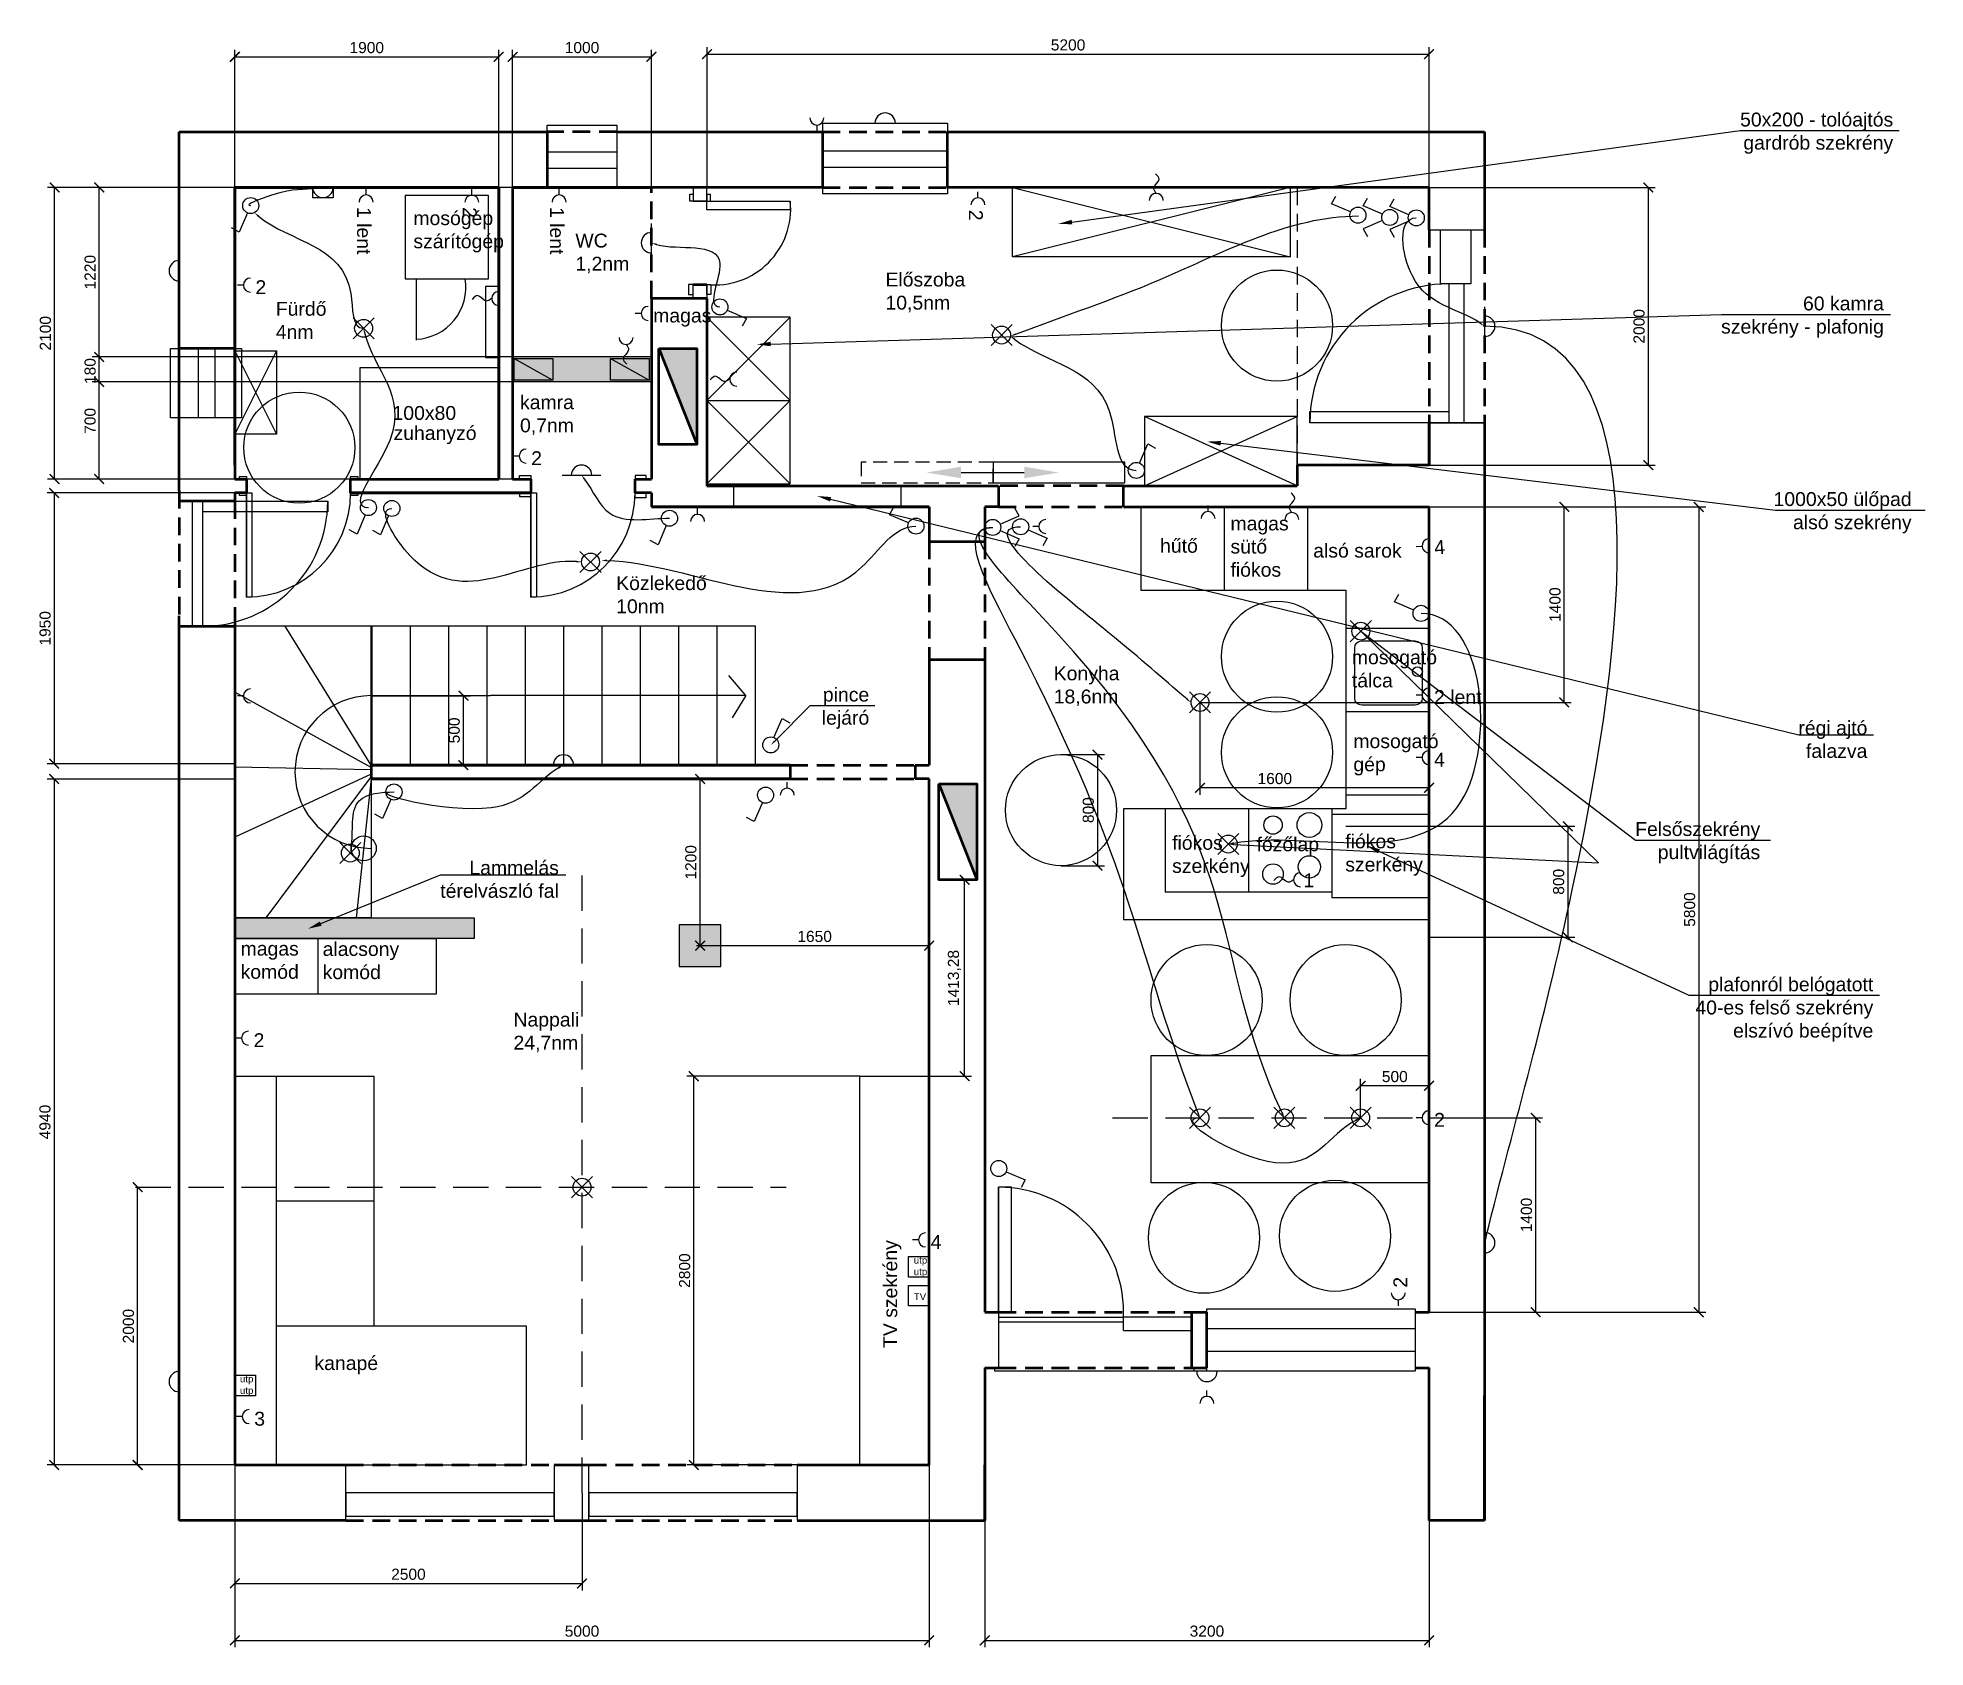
# Model space of a CAD drawing. Header units: metres. Extents: x -98677 to 89321, y -16450 to 242692.
# Drawn here: x -21862 to -8270, y 9348 to 20939 of the extents above; entities that cross this region are included whole.
import ezdxf
from ezdxf import colors
from ezdxf.entities.mleader import LeaderData, LeaderLine
from ezdxf.math import Vec2, Vec3

# ---------------------------------------------------------------- set-up
doc = ezdxf.new("R2010")
doc.units = ezdxf.units.M
doc.header["$LTSCALE"] = 0.001
doc.linetypes.add('DASHED', pattern=[19.05, 12.7, -6.35])
doc.linetypes.add('DASHEDX2', pattern=[38.1, 25.4, -12.7])
for name, color, linetype, lineweight in [('ajtók', 7, 'Continuous', 25), ('külső fal', 7, 'Continuous', 50), ('külső fal - sz', 7, 'DASHED', 50), ('szekrény', 251, 'Continuous', 25)]:
    doc.layers.add(name, color=color, linetype=linetype, lineweight=lineweight)
for name, color, linetype in [('fűtés', 8, 'Continuous'), ('gépészet - kapcsolók', 4, 'Continuous'), ('gépészet - villany', 6, 'Continuous'), ('lépcső', 170, 'Continuous'), ('Méret', 7, 'Continuous'), ('szagatott', 7, 'DASHED'), ('újfal', 1, 'Continuous'), ('újfal - gipszkarton', 1, 'Continuous'), ('újfal - gipszkarton - sraff', 9, 'Continuous')]:
    doc.layers.add(name, color=color, linetype=linetype)
doc.styles.add('dada', font='arial.ttf', dxfattribs={"height": 80})
doc.styles.get("Standard").update_dxf_attribs({"font": 'arial.ttf'})
doc.dimstyles.new('big ISO-25', dxfattribs={"dimscale": 100, "dimtxt": 2.5, "dimasz": 2.5, "dimexe": 1.25, "dimexo": 0, "dimtad": 1, "dimtxsty": 'Standard', "dimcen": 2.5, "dimadec": 0, "dimazin": 0, "dimtfac": 1, "dimtmove": 0, "dimatfit": 3, "dimfxl": 1, "dimarcsym": 0})
doc.dimstyles.new('kicsi folyamatos', dxfattribs={"dimscale": 100, "dimtxt": 1, "dimasz": 0.7, "dimexe": 0.5, "dimexo": 0, "dimgap": 0.25, "dimtad": 1, "dimtxsty": 'dada', "dimblk1": 'ARCHTICK', "dimblk2": 'ARCHTICK', "dimsah": 1, "dimcen": 2.5, "dimadec": 0, "dimazin": 0, "dimtfac": 1, "dimtmove": 0, "dimatfit": 3, "dimldrblk": 'ARCHTICK', "dimfxl": 1, "dimarcsym": 0})

msp = doc.modelspace()

# ---------------------------------------------------------------- texts
at = {"ltscale": 10000, "char_height": 100, "attachment_point": 1, "style": 'dada'}
for s, insert, width in [('WC\\P1,2nm', (-17990.824, 19528.654), 494.43457), ('Előszoba\\P10,5nm', (-15757.939, 19248.144), 719.0371), ('Fürdő\\P4nm', (-20148.066, 19037.418), 809.90443), ('kamra\\P0,7nm', (-18389.577, 18364.413), 632.12053), ('Közlekedő\\P10nm', (-17696.954, 17061.803), 928.42703), ('Konyha\\P18,6nm', (-14546.34, 16411.953), 965.96606), ('Nappali\\P24,7nm', (-18436.469, 13918.716), 1257.45893)]:
    msp.add_mtext(s, dxfattribs=dict(at, insert=insert, width=width))
at = {"layer": 'szekrény', "ltscale": 10000, "style": 'dada'}
for s, p in [('100x80', (-19307.728, 18187.167)), ('zuhanyzó', (-19300.5, 18042.607))]:
    msp.add_text(s, height=100, dxfattribs=at).set_placement(p)
at = {"layer": 'szekrény', "ltscale": 10000, "char_height": 100, "attachment_point": 1, "style": 'dada'}
for s, insert, width in [('mosógép\\Pszárítógép', (-19157.318, 19690.301), 430.46805), ('magas\\Psütő\\Pfiókos', (-13273.453, 17491.475), 501.20851), ('hűtő', (-13780.25, 17330.765), 416.73516), ('alsó sarok', (-12677.614, 17295.717), 692.68142), ('mosogató\\Ptálca', (-12399.415, 16527.552), 468.54548), ('mosogató\\Pgép', (-12388.433, 15923.568), 494.16906), ('fiókos szerkény', (-13693.583, 15191.752), 483.18753), ('főzőlap', (-13085.938, 15180.771), 497.82957), ('fiókos szerkény', (-12446.873, 15201.985), 483.18753), ('alacsony\\Pkomód', (-19810.919, 14426.888), 716.88551), ('magas\\Pkomód', (-20401.67, 14429.374), 526.04044), ('kanapé', (-19869.632, 11444.944), 811.90011)]:
    msp.add_mtext(s, dxfattribs=dict(at, insert=insert, width=width))
at = {"layer": 'szekrény', "ltscale": 10000, "insert": (-15773.633, 11503.657), "char_height": 100, "width": 907.78879, "attachment_point": 1, "rotation": 90, "style": 'dada'}
msp.add_mtext('TV szekrény', dxfattribs=at)

# ---------------------------------------------------------------- blocks, each defined once
blk = doc.blocks.new('_ArchTick')
at = {"color": 0, "linetype": 'ByBlock', "const_width": 0.15}
blk.add_lwpolyline([(-0.5, -0.5), (0.5, 0.5)], dxfattribs=at)
blk = doc.blocks.new('*D4')
at = {"layer": 'Defpoints', "color": 0, "ltscale": 10000}
for p in [(-17443, 20802), (-18443, 19861), (-17443, 19861)]:
    blk.add_point(p, dxfattribs=at)
at = {"layer": 'Méret', "color": 0, "lineweight": -2, "ltscale": 10000}
for p, q in [((-18443, 19861), (-18443, 20852)), ((-18443, 20802), (-17443, 20802)), ((-17443, 19861), (-17443, 20852))]:
    blk.add_line(p, q, dxfattribs=at)
at = {"layer": 'Méret', "color": 0, "lineweight": -2, "ltscale": 10000, "xscale": 70, "yscale": 70, "zscale": 70, "rotation": 180}
blk.add_blockref('_ArchTick', (-18443, 20802), dxfattribs=at)
at = {"layer": 'Méret', "color": 0, "lineweight": -2, "ltscale": 10000, "xscale": 70, "yscale": 70, "zscale": 70}
blk.add_blockref('_ArchTick', (-17443, 20802), dxfattribs=at)
at = {"layer": 'Méret', "color": 0, "ltscale": 10000, "insert": (-17943, 20868), "char_height": 80, "attachment_point": 5, "style": 'dada'}
blk.add_mtext('1000', dxfattribs=at)
blk = doc.blocks.new('*D5')
at = {"layer": 'Defpoints', "color": 0, "ltscale": 10000}
for p in [(-18543, 20802), (-20443, 19861), (-18543, 19861)]:
    blk.add_point(p, dxfattribs=at)
at = {"layer": 'Méret', "color": 0, "lineweight": -2, "ltscale": 10000}
for p, q in [((-20443, 19861), (-20443, 20852)), ((-20443, 20802), (-18543, 20802)), ((-18543, 19861), (-18543, 20852))]:
    blk.add_line(p, q, dxfattribs=at)
at = {"layer": 'Méret', "color": 0, "lineweight": -2, "ltscale": 10000, "xscale": 70, "yscale": 70, "zscale": 70, "rotation": 180}
blk.add_blockref('_ArchTick', (-20443, 20802), dxfattribs=at)
at = {"layer": 'Méret', "color": 0, "lineweight": -2, "ltscale": 10000, "xscale": 70, "yscale": 70, "zscale": 70}
blk.add_blockref('_ArchTick', (-18543, 20802), dxfattribs=at)
at = {"layer": 'Méret', "color": 0, "ltscale": 10000, "insert": (-19493, 20868), "char_height": 80, "attachment_point": 5, "style": 'dada'}
blk.add_mtext('1900', dxfattribs=at)
blk = doc.blocks.new('*D6')
at = {"layer": 'Defpoints', "color": 0, "ltscale": 10000}
for p in [(-21741, 19861), (-20443, 19861), (-20443, 17761)]:
    blk.add_point(p, dxfattribs=at)
at = {"layer": 'Méret', "color": 0, "lineweight": -2, "ltscale": 10000}
for p, q in [((-20443, 19861), (-21791, 19861)), ((-21741, 17761), (-21741, 19861)), ((-20443, 17761), (-21791, 17761))]:
    blk.add_line(p, q, dxfattribs=at)
at = {"layer": 'Méret', "color": 0, "lineweight": -2, "ltscale": 10000, "xscale": 70, "yscale": 70, "zscale": 70}
for p, rotation in [((-21741, 19861), 90), ((-21741, 17761), 270)]:
    blk.add_blockref('_ArchTick', p, dxfattribs=dict(at, rotation=rotation))
at = {"layer": 'Méret', "color": 0, "ltscale": 10000, "insert": (-21807, 18811), "char_height": 80, "attachment_point": 5, "rotation": 90, "style": 'dada'}
blk.add_mtext('2100', dxfattribs=at)
blk = doc.blocks.new('*D7')
at = {"layer": 'Defpoints', "color": 0, "ltscale": 10000}
for p in [(-11843, 19861), (-11843, 17861), (-10265, 17861)]:
    blk.add_point(p, dxfattribs=at)
at = {"layer": 'Méret', "color": 0, "lineweight": -2, "ltscale": 10000}
for p, q in [((-11843, 19861), (-10215, 19861)), ((-10265, 19861), (-10265, 17861)), ((-11843, 17861), (-10215, 17861))]:
    blk.add_line(p, q, dxfattribs=at)
at = {"layer": 'Méret', "color": 0, "lineweight": -2, "ltscale": 10000, "xscale": 70, "yscale": 70, "zscale": 70}
for p, rotation in [((-10265, 19861), 90), ((-10265, 17861), 270)]:
    blk.add_blockref('_ArchTick', p, dxfattribs=dict(at, rotation=rotation))
at = {"layer": 'Méret', "color": 0, "ltscale": 10000, "insert": (-10331, 18861), "char_height": 80, "attachment_point": 5, "rotation": 90, "style": 'dada'}
blk.add_mtext('2000', dxfattribs=at)
blk = doc.blocks.new('*D8')
at = {"layer": 'Defpoints', "color": 0, "ltscale": 10000}
for p in [(-20443, 15601), (-21744, 10661), (-20443, 10661)]:
    blk.add_point(p, dxfattribs=at)
at = {"layer": 'Méret', "color": 0, "lineweight": -2, "ltscale": 10000}
for p, q in [((-20443, 15601), (-21794, 15601)), ((-21744, 15601), (-21744, 10661)), ((-20443, 10661), (-21794, 10661))]:
    blk.add_line(p, q, dxfattribs=at)
at = {"layer": 'Méret', "color": 0, "lineweight": -2, "ltscale": 10000, "xscale": 70, "yscale": 70, "zscale": 70}
for p, rotation in [((-21744, 15601), 90), ((-21744, 10661), 270)]:
    blk.add_blockref('_ArchTick', p, dxfattribs=dict(at, rotation=rotation))
at = {"layer": 'Méret', "color": 0, "ltscale": 10000, "insert": (-21810, 13131), "char_height": 80, "attachment_point": 5, "rotation": 90, "style": 'dada'}
blk.add_mtext('4940', dxfattribs=at)
blk = doc.blocks.new('*D9')
at = {"layer": 'Defpoints', "color": 0, "ltscale": 10000}
for p in [(-20443, 10661), (-15443, 10661), (-15443, 9398)]:
    blk.add_point(p, dxfattribs=at)
at = {"layer": 'Méret', "color": 0, "lineweight": -2, "ltscale": 10000}
for p, q in [((-20443, 10661), (-20443, 9348)), ((-15443, 10661), (-15443, 9348)), ((-20443, 9398), (-15443, 9398))]:
    blk.add_line(p, q, dxfattribs=at)
at = {"layer": 'Méret', "color": 0, "lineweight": -2, "ltscale": 10000, "xscale": 70, "yscale": 70, "zscale": 70, "rotation": 180}
blk.add_blockref('_ArchTick', (-20443, 9398), dxfattribs=at)
at = {"layer": 'Méret', "color": 0, "lineweight": -2, "ltscale": 10000, "xscale": 70, "yscale": 70, "zscale": 70}
blk.add_blockref('_ArchTick', (-15443, 9398), dxfattribs=at)
at = {"layer": 'Méret', "color": 0, "ltscale": 10000, "insert": (-17943, 9464), "char_height": 80, "attachment_point": 5, "style": 'dada'}
blk.add_mtext('5000', dxfattribs=at)
blk = doc.blocks.new('*D10')
at = {"layer": 'Defpoints', "color": 0, "ltscale": 10000}
for p in [(-15043, 10261), (-11843, 10261), (-11843, 9398)]:
    blk.add_point(p, dxfattribs=at)
at = {"layer": 'Méret', "color": 0, "lineweight": -2, "ltscale": 10000}
for p, q in [((-15043, 10261), (-15043, 9348)), ((-11843, 10261), (-11843, 9348)), ((-15043, 9398), (-11843, 9398))]:
    blk.add_line(p, q, dxfattribs=at)
at = {"layer": 'Méret', "color": 0, "lineweight": -2, "ltscale": 10000, "xscale": 70, "yscale": 70, "zscale": 70, "rotation": 180}
blk.add_blockref('_ArchTick', (-15043, 9398), dxfattribs=at)
at = {"layer": 'Méret', "color": 0, "lineweight": -2, "ltscale": 10000, "xscale": 70, "yscale": 70, "zscale": 70}
blk.add_blockref('_ArchTick', (-11843, 9398), dxfattribs=at)
at = {"layer": 'Méret', "color": 0, "ltscale": 10000, "insert": (-13443, 9464), "char_height": 80, "attachment_point": 5, "style": 'dada'}
blk.add_mtext('3200', dxfattribs=at)
blk = doc.blocks.new('*D11')
at = {"layer": 'Defpoints', "color": 0, "ltscale": 10000}
for p in [(-20443, 17661), (-21744, 15711), (-20443, 15711)]:
    blk.add_point(p, dxfattribs=at)
at = {"layer": 'Méret', "color": 0, "lineweight": -2, "ltscale": 10000}
for p, q in [((-20443, 17661), (-21794, 17661)), ((-21744, 17661), (-21744, 15711)), ((-20443, 15711), (-21794, 15711))]:
    blk.add_line(p, q, dxfattribs=at)
at = {"layer": 'Méret', "color": 0, "lineweight": -2, "ltscale": 10000, "xscale": 70, "yscale": 70, "zscale": 70}
for p, rotation in [((-21744, 17661), 90), ((-21744, 15711), 270)]:
    blk.add_blockref('_ArchTick', p, dxfattribs=dict(at, rotation=rotation))
at = {"layer": 'Méret', "color": 0, "ltscale": 10000, "insert": (-21809, 16686), "char_height": 80, "attachment_point": 5, "rotation": 90, "style": 'dada'}
blk.add_mtext('1950', dxfattribs=at)
blk = doc.blocks.new('*D12')
at = {"layer": 'Defpoints', "color": 0, "ltscale": 10000}
for p in [(-12443, 15261), (-11843, 14461), (-10844, 14461)]:
    blk.add_point(p, dxfattribs=at)
at = {"layer": 'Méret', "color": 0, "lineweight": -2, "ltscale": 10000}
for p, q in [((-12443, 15261), (-10794, 15261)), ((-10844, 15261), (-10844, 14461)), ((-11843, 14461), (-10794, 14461))]:
    blk.add_line(p, q, dxfattribs=at)
at = {"layer": 'Méret', "color": 0, "lineweight": -2, "ltscale": 10000, "xscale": 70, "yscale": 70, "zscale": 70}
for p, rotation in [((-10844, 15261), 90), ((-10844, 14461), 270)]:
    blk.add_blockref('_ArchTick', p, dxfattribs=dict(at, rotation=rotation))
at = {"layer": 'Méret', "color": 0, "ltscale": 10000, "insert": (-10910, 14861), "char_height": 80, "attachment_point": 5, "rotation": 90, "style": 'dada'}
blk.add_mtext('800', dxfattribs=at)
blk = doc.blocks.new('*D13')
at = {"layer": 'Defpoints', "color": 0, "ltscale": 10000}
for p in [(-17138, 13461), (-15943, 13461), (-15943, 10661)]:
    blk.add_point(p, dxfattribs=at)
at = {"layer": 'Méret', "color": 0, "lineweight": -2, "ltscale": 10000}
for p, q in [((-15943, 13461), (-17188, 13461)), ((-17138, 10661), (-17138, 13461)), ((-15943, 10661), (-17188, 10661))]:
    blk.add_line(p, q, dxfattribs=at)
at = {"layer": 'Méret', "color": 0, "lineweight": -2, "ltscale": 10000, "xscale": 70, "yscale": 70, "zscale": 70}
for p, rotation in [((-17138, 13461), 90), ((-17138, 10661), 270)]:
    blk.add_blockref('_ArchTick', p, dxfattribs=dict(at, rotation=rotation))
at = {"layer": 'Méret', "color": 0, "ltscale": 10000, "insert": (-17204, 12061), "char_height": 80, "attachment_point": 5, "rotation": 90, "style": 'dada'}
blk.add_mtext('2800', dxfattribs=at)
blk = doc.blocks.new('*D14')
at = {"layer": 'Defpoints', "color": 0, "ltscale": 10000}
for p in [(-15374, 14875), (-15188, 14875), (-15443, 13461)]:
    blk.add_point(p, dxfattribs=at)
at = {"layer": 'Méret', "color": 0, "lineweight": -2, "ltscale": 10000}
for p, q in [((-15374, 14875), (-15138, 14875)), ((-15188, 13461), (-15188, 14875)), ((-15443, 13461), (-15138, 13461))]:
    blk.add_line(p, q, dxfattribs=at)
at = {"layer": 'Méret', "color": 0, "lineweight": -2, "ltscale": 10000, "xscale": 70, "yscale": 70, "zscale": 70}
for p, rotation in [((-15188, 14875), 90), ((-15188, 13461), 270)]:
    blk.add_blockref('_ArchTick', p, dxfattribs=dict(at, rotation=rotation))
at = {"layer": 'Méret', "color": 0, "ltscale": 10000, "insert": (-15261, 14168), "char_height": 80, "attachment_point": 5, "rotation": 90, "style": 'dada'}
blk.add_mtext('1413,28', dxfattribs=at)
blk = doc.blocks.new('*D15')
at = {"layer": 'Defpoints', "color": 0, "ltscale": 10000}
for p in [(-11843, 17561), (-11843, 11761), (-9901, 11761)]:
    blk.add_point(p, dxfattribs=at)
at = {"layer": 'Méret', "color": 0, "lineweight": -2, "ltscale": 10000}
for p, q in [((-11843, 17561), (-9851, 17561)), ((-9901, 17561), (-9901, 11761)), ((-11843, 11761), (-9851, 11761))]:
    blk.add_line(p, q, dxfattribs=at)
at = {"layer": 'Méret', "color": 0, "lineweight": -2, "ltscale": 10000, "xscale": 70, "yscale": 70, "zscale": 70}
for p, rotation in [((-9901, 17561), 90), ((-9901, 11761), 270)]:
    blk.add_blockref('_ArchTick', p, dxfattribs=dict(at, rotation=rotation))
at = {"layer": 'Méret', "color": 0, "ltscale": 10000, "insert": (-9967, 14661), "char_height": 80, "attachment_point": 5, "rotation": 90, "style": 'dada'}
blk.add_mtext('5800', dxfattribs=at)
blk = doc.blocks.new('*D16')
at = {"layer": 'Defpoints', "color": 0, "ltscale": 10000}
for p in [(-14494, 15777), (-14494, 14977), (-14231, 14977)]:
    blk.add_point(p, dxfattribs=at)
at = {"layer": 'Méret', "color": 0, "lineweight": -2, "ltscale": 10000}
for p, q in [((-14494, 15777), (-14181, 15777)), ((-14231, 15777), (-14231, 14977)), ((-14494, 14977), (-14181, 14977))]:
    blk.add_line(p, q, dxfattribs=at)
at = {"layer": 'Méret', "color": 0, "lineweight": -2, "ltscale": 10000, "xscale": 70, "yscale": 70, "zscale": 70}
for p, rotation in [((-14231, 15777), 90), ((-14231, 14977), 270)]:
    blk.add_blockref('_ArchTick', p, dxfattribs=dict(at, rotation=rotation))
at = {"layer": 'Méret', "color": 0, "ltscale": 10000, "insert": (-14297, 15377), "char_height": 80, "attachment_point": 5, "rotation": 90, "style": 'dada'}
blk.add_mtext('800', dxfattribs=at)
blk = doc.blocks.new('*D17')
at = {"layer": 'Defpoints', "color": 0, "ltscale": 10000}
for p in [(-11843, 20821), (-17043, 19861), (-11843, 19861)]:
    blk.add_point(p, dxfattribs=at)
at = {"layer": 'Méret', "color": 0, "lineweight": -2, "ltscale": 10000}
for p, q in [((-17043, 19861), (-17043, 20871)), ((-17043, 20821), (-11843, 20821)), ((-11843, 19861), (-11843, 20871))]:
    blk.add_line(p, q, dxfattribs=at)
at = {"layer": 'Méret', "color": 0, "lineweight": -2, "ltscale": 10000, "xscale": 70, "yscale": 70, "zscale": 70, "rotation": 180}
blk.add_blockref('_ArchTick', (-17043, 20821), dxfattribs=at)
at = {"layer": 'Méret', "color": 0, "lineweight": -2, "ltscale": 10000, "xscale": 70, "yscale": 70, "zscale": 70}
blk.add_blockref('_ArchTick', (-11843, 20821), dxfattribs=at)
at = {"layer": 'Méret', "color": 0, "ltscale": 10000, "insert": (-14443, 20887), "char_height": 80, "attachment_point": 5, "style": 'dada'}
blk.add_mtext('5200', dxfattribs=at)
blk = doc.blocks.new('*D19')
at = {"layer": 'Defpoints', "color": 0, "ltscale": 10000}
for p in [(-21420, 18461), (-18443, 18461), (-18443, 17761)]:
    blk.add_point(p, dxfattribs=at)
at = {"layer": 'Méret', "color": 0, "lineweight": -2, "ltscale": 10000}
for p, q in [((-18443, 18461), (-21470, 18461)), ((-21420, 17761), (-21420, 18461)), ((-18443, 17761), (-21470, 17761))]:
    blk.add_line(p, q, dxfattribs=at)
at = {"layer": 'Méret', "color": 0, "lineweight": -2, "ltscale": 10000, "xscale": 70, "yscale": 70, "zscale": 70}
for p, rotation in [((-21420, 18461), 90), ((-21420, 17761), 270)]:
    blk.add_blockref('_ArchTick', p, dxfattribs=dict(at, rotation=rotation))
at = {"layer": 'Méret', "color": 0, "ltscale": 10000, "insert": (-21485, 18180), "char_height": 80, "attachment_point": 5, "rotation": 90, "style": 'dada'}
blk.add_mtext('700', dxfattribs=at)
blk = doc.blocks.new('*D20')
at = {"layer": 'Defpoints', "color": 0, "ltscale": 10000}
for p in [(-21420, 18641), (-18443, 18641), (-18443, 18461)]:
    blk.add_point(p, dxfattribs=at)
at = {"layer": 'Méret', "color": 0, "lineweight": -2, "ltscale": 10000}
for p, q in [((-18443, 18641), (-21470, 18641)), ((-21420, 18461), (-21420, 18641)), ((-18443, 18461), (-21470, 18461))]:
    blk.add_line(p, q, dxfattribs=at)
at = {"layer": 'Méret', "color": 0, "lineweight": -2, "ltscale": 10000, "xscale": 70, "yscale": 70, "zscale": 70}
for p, rotation in [((-21420, 18641), 90), ((-21420, 18461), 270)]:
    blk.add_blockref('_ArchTick', p, dxfattribs=dict(at, rotation=rotation))
at = {"layer": 'Méret', "color": 0, "ltscale": 10000, "insert": (-21485, 18539), "char_height": 80, "attachment_point": 5, "rotation": 90, "style": 'dada'}
blk.add_mtext('180', dxfattribs=at)
blk = doc.blocks.new('*D21')
at = {"layer": 'Defpoints', "color": 0, "ltscale": 10000}
for p in [(-21420, 19861), (-18443, 19861), (-18443, 18641)]:
    blk.add_point(p, dxfattribs=at)
at = {"layer": 'Méret', "color": 0, "lineweight": -2, "ltscale": 10000}
for p, q in [((-18443, 19861), (-21470, 19861)), ((-21420, 18641), (-21420, 19861)), ((-18443, 18641), (-21470, 18641))]:
    blk.add_line(p, q, dxfattribs=at)
at = {"layer": 'Méret', "color": 0, "lineweight": -2, "ltscale": 10000, "xscale": 70, "yscale": 70, "zscale": 70}
for p, rotation in [((-21420, 19861), 90), ((-21420, 18641), 270)]:
    blk.add_blockref('_ArchTick', p, dxfattribs=dict(at, rotation=rotation))
at = {"layer": 'Méret', "color": 0, "ltscale": 10000, "insert": (-21485, 19251), "char_height": 80, "attachment_point": 5, "rotation": 90, "style": 'dada'}
blk.add_mtext('1220', dxfattribs=at)
blk = doc.blocks.new('*D22')
at = {"layer": 'ajtók', "color": 0, "lineweight": -2, "ltscale": 10000}
blk.add_line((-15213, 17808), (-14758, 17808), dxfattribs=at)
at = {"layer": 'ajtók', "color": 0, "ltscale": 10000}
for points in [[(-15213, 17850), (-15213, 17767), (-15463, 17808)], [(-14758, 17767), (-14758, 17850), (-14508, 17808)]]:
    blk.add_solid(points, dxfattribs=at)
at = {"layer": 'Defpoints', "color": 0, "ltscale": 10000}
for p in [(-15463, 17829), (-14508, 17808), (-14508, 17808)]:
    blk.add_point(p, dxfattribs=at)
blk = doc.blocks.new('*D39')
at = {"layer": 'Defpoints', "color": 0, "ltscale": 10000}
for p in [(-19460, 16201), (-18797, 16201), (-19460, 15701)]:
    blk.add_point(p, dxfattribs=at)
at = {"layer": 'Méret', "color": 0, "lineweight": -2, "ltscale": 10000}
for p, q in [((-19460, 16201), (-18747, 16201)), ((-18797, 15701), (-18797, 16201)), ((-19460, 15701), (-18747, 15701))]:
    blk.add_line(p, q, dxfattribs=at)
at = {"layer": 'Méret', "color": 0, "lineweight": -2, "ltscale": 10000, "xscale": 70, "yscale": 70, "zscale": 70}
for p, rotation in [((-18797, 16201), 90), ((-18797, 15701), 270)]:
    blk.add_blockref('_ArchTick', p, dxfattribs=dict(at, rotation=rotation))
at = {"layer": 'Méret', "color": 0, "ltscale": 10000, "insert": (-18863, 15951), "char_height": 80, "attachment_point": 5, "rotation": 90, "style": 'dada'}
blk.add_mtext('500', dxfattribs=at)
blk = doc.blocks.new('*D53')
at = {"layer": 'Defpoints', "color": 0, "ltscale": 10000}
for p in [(-11843, 13161), (-11843, 11761), (-11076, 11761)]:
    blk.add_point(p, dxfattribs=at)
at = {"layer": 'gépészet - villany', "color": 0, "lineweight": -2, "ltscale": 10000}
for p, q in [((-11843, 13161), (-11026, 13161)), ((-11076, 13161), (-11076, 11761)), ((-11843, 11761), (-11026, 11761))]:
    blk.add_line(p, q, dxfattribs=at)
at = {"layer": 'gépészet - villany', "color": 0, "lineweight": -2, "ltscale": 10000, "xscale": 70, "yscale": 70, "zscale": 70}
for p, rotation in [((-11076, 13161), 90), ((-11076, 11761), 270)]:
    blk.add_blockref('_ArchTick', p, dxfattribs=dict(at, rotation=rotation))
at = {"layer": 'gépészet - villany', "color": 0, "ltscale": 10000, "insert": (-11142, 12461), "char_height": 80, "attachment_point": 5, "rotation": 90, "style": 'dada'}
blk.add_mtext('1400', dxfattribs=at)
blk = doc.blocks.new('Csillar')
at = {"layer": 'gépészet - villany', "ltscale": 10000}
for p, q in [((-76, 76), (76, -76)), ((-76, -76), (76, 76))]:
    blk.add_line(p, q, dxfattribs=at)
blk.add_circle((0, 0), 64.4, dxfattribs=at)
blk = doc.blocks.new('*D54')
at = {"layer": 'Defpoints', "color": 0, "ltscale": 10000}
for p in [(-20443, 10661), (-17943, 10461), (-17943, 9808)]:
    blk.add_point(p, dxfattribs=at)
at = {"layer": 'gépészet - villany', "color": 0, "lineweight": -2, "ltscale": 10000}
for p, q in [((-20443, 10661), (-20443, 9758)), ((-17943, 10461), (-17943, 9758)), ((-20443, 9808), (-17943, 9808))]:
    blk.add_line(p, q, dxfattribs=at)
at = {"layer": 'gépészet - villany', "color": 0, "lineweight": -2, "ltscale": 10000, "xscale": 70, "yscale": 70, "zscale": 70, "rotation": 180}
blk.add_blockref('_ArchTick', (-20443, 9808), dxfattribs=at)
at = {"layer": 'gépészet - villany', "color": 0, "lineweight": -2, "ltscale": 10000, "xscale": 70, "yscale": 70, "zscale": 70}
blk.add_blockref('_ArchTick', (-17943, 9808), dxfattribs=at)
at = {"layer": 'gépészet - villany', "color": 0, "ltscale": 10000, "insert": (-19193, 9874), "char_height": 80, "attachment_point": 5, "style": 'dada'}
blk.add_mtext('2500', dxfattribs=at)
blk = doc.blocks.new('*D55')
at = {"layer": 'Defpoints', "color": 0, "ltscale": 10000}
for p in [(-21158, 12661), (-21143, 12661), (-20443, 10661)]:
    blk.add_point(p, dxfattribs=at)
at = {"layer": 'gépészet - villany', "color": 0, "lineweight": -2, "ltscale": 10000}
for p, q in [((-21158, 12661), (-21093, 12661)), ((-21143, 10661), (-21143, 12661)), ((-20443, 10661), (-21193, 10661))]:
    blk.add_line(p, q, dxfattribs=at)
at = {"layer": 'gépészet - villany', "color": 0, "lineweight": -2, "ltscale": 10000, "xscale": 70, "yscale": 70, "zscale": 70}
for p, rotation in [((-21143, 12661), 90), ((-21143, 10661), 270)]:
    blk.add_blockref('_ArchTick', p, dxfattribs=dict(at, rotation=rotation))
at = {"layer": 'gépészet - villany', "color": 0, "ltscale": 10000, "insert": (-21209, 11661), "char_height": 80, "attachment_point": 5, "rotation": 90, "style": 'dada'}
blk.add_mtext('2000', dxfattribs=at)
blk = doc.blocks.new('*D56')
at = {"layer": 'Defpoints', "color": 0, "ltscale": 10000}
for p in [(-11843, 17561), (-10870, 17561), (-13493, 16153)]:
    blk.add_point(p, dxfattribs=at)
at = {"layer": 'gépészet - villany', "color": 0, "lineweight": -2, "ltscale": 10000}
for p, q in [((-11843, 17561), (-10820, 17561)), ((-10870, 16153), (-10870, 17561)), ((-13493, 16153), (-10820, 16153))]:
    blk.add_line(p, q, dxfattribs=at)
at = {"layer": 'gépészet - villany', "color": 0, "lineweight": -2, "ltscale": 10000, "xscale": 70, "yscale": 70, "zscale": 70}
for p, rotation in [((-10870, 17561), 90), ((-10870, 16153), 270)]:
    blk.add_blockref('_ArchTick', p, dxfattribs=dict(at, rotation=rotation))
at = {"layer": 'gépészet - villany', "color": 0, "ltscale": 10000, "insert": (-10936, 16857), "char_height": 80, "attachment_point": 5, "rotation": 90, "style": 'dada'}
blk.add_mtext('1400', dxfattribs=at)
blk = doc.blocks.new('*D57')
at = {"layer": 'Defpoints', "color": 0, "ltscale": 10000}
for p in [(-11843, 17561), (-13493, 16153), (-13493, 15538)]:
    blk.add_point(p, dxfattribs=at)
at = {"layer": 'gépészet - villany', "color": 0, "lineweight": -2, "ltscale": 10000}
for p, q in [((-11843, 17561), (-11843, 15488)), ((-13493, 16153), (-13493, 15488)), ((-11843, 15538), (-13493, 15538))]:
    blk.add_line(p, q, dxfattribs=at)
at = {"layer": 'gépészet - villany', "color": 0, "lineweight": -2, "ltscale": 10000, "xscale": 70, "yscale": 70, "zscale": 70, "rotation": 180}
blk.add_blockref('_ArchTick', (-13493, 15538), dxfattribs=at)
at = {"layer": 'gépészet - villany', "color": 0, "lineweight": -2, "ltscale": 10000, "xscale": 70, "yscale": 70, "zscale": 70}
blk.add_blockref('_ArchTick', (-11843, 15538), dxfattribs=at)
at = {"layer": 'gépészet - villany', "color": 0, "ltscale": 10000, "insert": (-12954, 15604), "char_height": 80, "attachment_point": 5, "style": 'dada'}
blk.add_mtext('1600', dxfattribs=at)
blk = doc.blocks.new('*D61')
at = {"layer": 'Defpoints', "color": 0, "ltscale": 10000}
for p in [(-12336, 13392), (-12336, 13161), (-11843, 11761)]:
    blk.add_point(p, dxfattribs=at)
at = {"layer": 'gépészet - villany', "color": 0, "lineweight": -2, "ltscale": 10000}
for p, q in [((-12336, 13161), (-12336, 13442)), ((-11843, 13392), (-12336, 13392)), ((-11843, 11761), (-11843, 13442))]:
    blk.add_line(p, q, dxfattribs=at)
at = {"layer": 'gépészet - villany', "color": 0, "lineweight": -2, "ltscale": 10000, "xscale": 70, "yscale": 70, "zscale": 70, "rotation": 180}
blk.add_blockref('_ArchTick', (-12336, 13392), dxfattribs=at)
at = {"layer": 'gépészet - villany', "color": 0, "lineweight": -2, "ltscale": 10000, "xscale": 70, "yscale": 70, "zscale": 70}
blk.add_blockref('_ArchTick', (-11843, 13392), dxfattribs=at)
at = {"layer": 'gépészet - villany', "color": 0, "ltscale": 10000, "insert": (-12090, 13458), "char_height": 80, "attachment_point": 5, "style": 'dada'}
blk.add_mtext('500', dxfattribs=at)
blk = doc.blocks.new('Fali lámpa')
at = {"layer": 'gépészet - villany', "ltscale": 10000}
blk.add_line((-139, 0), (139, 0), dxfattribs=at)
blk.add_arc((0, 0), 73.7, 0, 180, dxfattribs=at)
blk = doc.blocks.new('Lámpa_Tükörvilágítás')
at = {"layer": 'gépészet - villany', "ltscale": 10000}
for p, q in [((-74, 0), (-74, 74)), ((-74, 74), (74, 74)), ((74, 74), (74, 0))]:
    blk.add_line(p, q, dxfattribs=at)
blk.add_blockref('Fali lámpa', (0, 0), dxfattribs=at)
blk = doc.blocks.new('Villany - kapcsoló 2 sarkú')
at = {"layer": 'gépészet - kapcsolók', "ltscale": 10000}
for p, q in [((-249, 84), (-218, 139)), ((-111, 24), (-249, 84)), ((-111, -22), (-249, -82)), ((-249, -82), (-218, -137))]:
    blk.add_line(p, q, dxfattribs=at)
blk.add_circle((-58, 1), 57.8, dxfattribs=at)
blk = doc.blocks.new('Villany - kapcsoló')
at = {"layer": 'gépészet - kapcsolók', "ltscale": 10000}
for p, q in [((-249, 84), (-218, 140)), ((-111, 25), (-249, 84))]:
    blk.add_line(p, q, dxfattribs=at)
blk.add_circle((-58, 2), 57.8, dxfattribs=at)
blk = doc.blocks.new('Villany - konector')
at = {"layer": 'gépészet - kapcsolók', "ltscale": 10000}
blk.add_line((-51, 0), (-94, 0), dxfattribs=at)
blk.add_arc((0, 0), 50.5, 90, 270, dxfattribs=at)
at = {"layer": 'gépészet - villany', "ltscale": 10000, "style": 'dada'}
blk.add_attdef('DARAB', (36, -65), '', height=100, dxfattribs=at)
blk = doc.blocks.new('Villany - TV')
at = {"layer": 'gépészet - kapcsolók', "ltscale": 10000}
blk.add_lwpolyline([(-148, 0), (0, 0), (0, -148), (-148, -148)], close=True, dxfattribs=at)
at = {"layer": 'gépészet - kapcsolók', "ltscale": 10000, "insert": (-111, -56), "char_height": 50, "width": 107.62, "attachment_point": 1, "style": 'dada'}
blk.add_mtext('TV', dxfattribs=at)
blk = doc.blocks.new('Villany - UTP dupla')
at = {"layer": 'gépészet - kapcsolók', "ltscale": 10000}
blk.add_lwpolyline([(-148, 0), (0, 0), (0, -148), (-148, -148)], close=True, dxfattribs=at)
at = {"layer": 'gépészet - kapcsolók', "ltscale": 10000, "insert": (-111, -1), "char_height": 50, "width": 107.62, "attachment_point": 1, "style": 'dada'}
blk.add_mtext('utp\\Putp', dxfattribs=at)
blk = doc.blocks.new('Villany - konector lengő')
at = {"layer": 'gépészet - kapcsolók', "ltscale": 10000}
blk.add_arc((0, 0), 50.5, 90, 270, dxfattribs=at)
blk.add_spline([(-51, 0), (-89, -18), (-153, 21), (-192, -6)], degree=3, dxfattribs=at)
at = {"layer": 'gépészet - villany', "ltscale": 10000, "style": 'dada'}
blk.add_attdef('DARAB', (21, -55), '', height=100, dxfattribs=at)
blk = doc.blocks.new('*D111')
at = {"layer": 'Defpoints', "color": 0, "ltscale": 10000}
for p in [(-17118, 15601), (-17093, 15601), (-17118, 14401)]:
    blk.add_point(p, dxfattribs=at)
at = {"layer": 'Méret', "color": 0, "lineweight": -2, "ltscale": 10000}
for p, q in [((-17118, 15601), (-17043, 15601)), ((-17093, 14401), (-17093, 15601)), ((-17118, 14401), (-17043, 14401))]:
    blk.add_line(p, q, dxfattribs=at)
at = {"layer": 'Méret', "color": 0, "lineweight": -2, "ltscale": 10000, "xscale": 70, "yscale": 70, "zscale": 70}
for p, rotation in [((-17093, 15601), 90), ((-17093, 14401), 270)]:
    blk.add_blockref('_ArchTick', p, dxfattribs=dict(at, rotation=rotation))
at = {"layer": 'Méret', "color": 0, "ltscale": 10000, "insert": (-17159, 15001), "char_height": 80, "attachment_point": 5, "rotation": 90, "style": 'dada'}
blk.add_mtext('1200', dxfattribs=at)
blk = doc.blocks.new('*D112')
at = {"layer": 'Defpoints', "color": 0, "ltscale": 10000}
for p in [(-17093, 14401), (-15443, 14401), (-15443, 14401)]:
    blk.add_point(p, dxfattribs=at)
at = {"layer": 'Méret', "color": 0, "lineweight": -2, "ltscale": 10000}
for p, q in [((-17093, 14401), (-17093, 14451)), ((-15443, 14401), (-15443, 14451)), ((-17093, 14401), (-15443, 14401))]:
    blk.add_line(p, q, dxfattribs=at)
at = {"layer": 'Méret', "color": 0, "lineweight": -2, "ltscale": 10000, "xscale": 70, "yscale": 70, "zscale": 70, "rotation": 180}
blk.add_blockref('_ArchTick', (-17093, 14401), dxfattribs=at)
at = {"layer": 'Méret', "color": 0, "lineweight": -2, "ltscale": 10000, "xscale": 70, "yscale": 70, "zscale": 70}
blk.add_blockref('_ArchTick', (-15443, 14401), dxfattribs=at)
at = {"layer": 'Méret', "color": 0, "ltscale": 10000, "insert": (-16268, 14467), "char_height": 80, "attachment_point": 5, "style": 'dada'}
blk.add_mtext('1650', dxfattribs=at)

# ---------------------------------------------------------------- dimensions: what is measured, and where the dimension line sits
at = {"layer": 'ajtók', "ltscale": 10000}
dim = msp.add_linear_dim(base=(-14507.979, 17808.196), p1=(-15462.912, 17829.029), p2=(-14507.979, 17808.196), text=' ', dimstyle='big ISO-25', override={"dimse1": 1, "dimse2": 1, "dimsd1": 0, "dimtofl": 1}, dxfattribs=at)
dim.commit()
dim.dimension.update_dxf_attribs({"geometry": '*D22', "text_midpoint": (-13677.573, 18020.935)})
at = {"layer": 'gépészet - villany', "ltscale": 10000}
dim = msp.add_linear_dim(base=(-13493.196, 15537.841), p1=(-11843.107, 17561.441), p2=(-13493.196, 16152.544), text='1600', dimstyle='kicsi folyamatos', dxfattribs=at)
dim.commit()
dim.dimension.update_dxf_attribs({"geometry": '*D57', "text_midpoint": (-12953.586, 15537.841), "dimtype": 160})
dim = msp.add_linear_dim(base=(-10870.432, 17561.441), p1=(-13493.196, 16152.544), p2=(-11843.107, 17561.441), angle=90, text='1400', dimstyle='kicsi folyamatos', dxfattribs=at)
dim.commit()
dim.dimension.update_dxf_attribs({"geometry": '*D56', "text_midpoint": (-10936.278, 16856.992)})
dim = msp.add_linear_dim(base=(-12336.346, 13392.123), p1=(-11843.107, 11761.441), p2=(-12336.346, 13161.441), text='500', dimstyle='kicsi folyamatos', dxfattribs=at)
dim.commit()
dim.dimension.update_dxf_attribs({"geometry": '*D61', "text_midpoint": (-12089.726, 13457.969)})
for base, p1, p2, picture, middle in [((-11075.967, 11761.441), (-11843.107, 13161.441), (-11843.107, 11761.441), '*D53', (-11141.813, 12461.441)), ((-21143.196, 12661.441), (-20443.107, 10661.441), (-21157.578, 12661.441), '*D55', (-21209.041, 11661.441))]:
    dim = msp.add_linear_dim(base=base, p1=p1, p2=p2, angle=90, dimstyle='kicsi folyamatos', dxfattribs=at)
    dim.commit()
    dim.dimension.update_dxf_attribs({"geometry": picture, "text_midpoint": middle})
dim = msp.add_linear_dim(base=(-17943.107, 9808.403), p1=(-20443.107, 10661.441), p2=(-17943.107, 10461.441), dimstyle='kicsi folyamatos', dxfattribs=at)
dim.commit()
dim.dimension.update_dxf_attribs({"geometry": '*D54', "text_midpoint": (-19193.107, 9874.249)})
at = {"layer": 'Méret', "ltscale": 10000}
for base, p1, p2, picture, middle in [((-11843.107, 20820.938), (-17043.107, 19861.441), (-11843.107, 19861.441), '*D17', (-14443.107, 20886.783)), ((-18543.107, 20802.233), (-20443.107, 19861.441), (-18543.107, 19861.441), '*D5', (-19493.107, 20868.079)), ((-17443.107, 20802.233), (-18443.107, 19861.441), (-17443.107, 19861.441), '*D4', (-17943.107, 20868.079)), ((-15443.107, 9398.476), (-20443.107, 10661.441), (-15443.107, 10661.441), '*D9', (-17943.107, 9464.322)), ((-11843.107, 9398.476), (-15043.107, 10261.441), (-11843.107, 10261.441), '*D10', (-13443.107, 9464.349))]:
    dim = msp.add_linear_dim(base=base, p1=p1, p2=p2, dimstyle='kicsi folyamatos', override={"dimblk1": 'ArchTick', "dimblk2": 'ArchTick'}, dxfattribs=at)
    dim.commit()
    dim.dimension.update_dxf_attribs({"geometry": picture, "text_midpoint": middle})
for base, p1, p2, picture, middle in [((-21740.839, 19861.441), (-20443.107, 17761.441), (-20443.107, 19861.441), '*D6', (-21806.684, 18811.441)), ((-21419.61, 19861.441), (-18443.107, 18641.441), (-18443.107, 19861.441), '*D21', (-21485.455, 19251.441)), ((-10265.46, 17861.441), (-11843.107, 19861.441), (-11843.107, 17861.441), '*D7', (-10331.306, 18861.441)), ((-21743.615, 15711.441), (-20443.107, 17661.441), (-20443.107, 15711.441), '*D11', (-21809.461, 16686.441)), ((-9901.024, 11761.441), (-11843.107, 17561.441), (-11843.107, 11761.441), '*D15', (-9966.87, 14661.441)), ((-18797.114, 16201.441), (-19460.198, 15701.441), (-19460.198, 16201.441), '*D39', (-18862.96, 15951.441)), ((-21744.014, 10661.441), (-20443.107, 15601.441), (-20443.107, 10661.441), '*D8', (-21809.86, 13131.441)), ((-10843.999, 14461.441), (-12443.107, 15261.441), (-11843.107, 14461.441), '*D12', (-10909.845, 14861.441)), ((-15187.89, 14874.72), (-15443.107, 13461.441), (-15374.336, 14874.72), '*D14', (-15260.967, 14168.081)), ((-17138.169, 13461.441), (-15943.107, 10661.441), (-15943.107, 13461.441), '*D13', (-17204.015, 12061.441))]:
    dim = msp.add_linear_dim(base=base, p1=p1, p2=p2, angle=90, dimstyle='kicsi folyamatos', override={"dimblk1": 'ArchTick', "dimblk2": 'ArchTick'}, dxfattribs=at)
    dim.commit()
    dim.dimension.update_dxf_attribs({"geometry": picture, "text_midpoint": middle})
for base, p1, p2, picture, middle in [((-21419.61, 18641.441), (-18443.107, 18461.441), (-18443.107, 18641.441), '*D20', (-21419.61, 18539.068)), ((-21419.61, 18461.441), (-18443.107, 17761.441), (-18443.107, 18461.441), '*D19', (-21419.61, 18179.546)), ((-14231.496, 14977.009), (-14493.555, 15777.009), (-14493.555, 14977.009), '*D16', (-14231.496, 15377.009))]:
    dim = msp.add_linear_dim(base=base, p1=p1, p2=p2, angle=90, dimstyle='kicsi folyamatos', override={"dimblk1": 'ArchTick', "dimblk2": 'ArchTick'}, dxfattribs=at)
    dim.commit()
    dim.dimension.update_dxf_attribs({"geometry": picture, "text_midpoint": middle, "dimtype": 160})
dim = msp.add_linear_dim(base=(-17093.107, 15601.441), p1=(-17118.341, 14401.441), p2=(-17118.341, 15601.441), angle=90, dimstyle='kicsi folyamatos', dxfattribs=at)
dim.commit()
dim.dimension.update_dxf_attribs({"geometry": '*D111', "text_midpoint": (-17158.952, 15001.441)})
dim = msp.add_linear_dim(base=(-15443.107, 14401.441), p1=(-17093.107, 14401.441), p2=(-15443.107, 14401.441), dimstyle='kicsi folyamatos', dxfattribs=at)
dim.commit()
dim.dimension.update_dxf_attribs({"geometry": '*D112', "text_midpoint": (-16268.107, 14467.287)})

# ---------------------------------------------------------------- hatches: boundary and pattern name
at = {"layer": 'fűtés', "ltscale": 10000}
for points in [[(-18430.584, 18628.631), (-18152.987, 18472.863), (-18430.584, 18472.863)], [(-17736.828, 18628.631), (-17459.23, 18472.863), (-17736.828, 18472.863)]]:
    msp.add_hatch(color=256, dxfattribs=at).paths.add_polyline_path(points)
at = {"layer": 'külső fal', "ltscale": 10000}
for points in [[(-17390.089, 18701.254), (-17115.743, 18701.254), (-17115.743, 18010.766)], [(-15374.336, 15565.208), (-15099.99, 15565.208), (-15099.99, 14874.72)]]:
    msp.add_hatch(color=256, dxfattribs=at).paths.add_polyline_path(points)
at = {"layer": 'újfal', "ltscale": 10000, "true_color": 0xd7f6fd}
msp.add_hatch(color=7, dxfattribs=at).paths.add_polyline_path([(-17243.107, 14251.441), (-16943.107, 14251.441), (-16943.107, 14551.441), (-17243.107, 14551.441)])
at = {"layer": 'újfal - gipszkarton', "ltscale": 10000}
msp.add_hatch(color=256, dxfattribs=at).paths.add_polyline_path([(-20443.107, 14601.441), (-19840.176, 14601.441), (-19460.198, 14601.441), (-19153.416, 14601.441), (-18846.634, 14601.441), (-18720.265, 14601.441), (-18720.265, 14451.441), (-20443.107, 14451.441)])
at = {"layer": 'újfal - gipszkarton - sraff', "ltscale": 10000}
msp.add_hatch(color=256, dxfattribs=at).paths.add_polyline_path([(-18443.107, 18461.441), (-17443.107, 18461.441), (-17443.107, 18641.441), (-18443.107, 18641.441)])

# ---------------------------------------------------------------- linework, layer by layer
at = {"ltscale": 10000}
msp.add_lwpolyline([(-18543.107, 19149.031), (-18637.778, 19149.031), (-18637.778, 18635.83), (-18543.107, 18635.83)], close=True, dxfattribs=at)
at = {"layer": 'ajtók'}
for p, q in [((-17043.107, 19761.441), (-17166.345, 19761.441)), ((-17093.107, 19761.441), (-16443.107, 19761.441)), ((-11843.107, 19556.441), (-11443.107, 19556.441)), ((-11843.107, 19556.441), (-11443.107, 19556.441)), ((-11760.685, 19166.441), (-11760.685, 19556.441)), ((-11542.045, 19556.441), (-11542.045, 19166.441)), ((-11542.045, 19166.441), (-11760.685, 19166.441)), ((-17043.107, 19161.441), (-17177.304, 19161.441)), ((-11701.588, 18166.441), (-12701.588, 18166.441)), ((-11843.107, 18166.441), (-11443.107, 18166.441)), ((-11443.107, 18166.441), (-11843.107, 18166.441)), ((-20359.556, 17661.441), (-20359.556, 17761.441)), ((-19609.556, 17761.441), (-19609.556, 17661.441)), ((-18311.422, 17661.441), (-18311.422, 17761.441)), ((-17561.422, 17761.441), (-17561.422, 17661.441)), ((-20359.556, 17661.441), (-20359.556, 16911.441)), ((-18311.422, 17661.441), (-18311.422, 16911.441)), ((-14943.107, 11761.441), (-14943.107, 12661.441)), ((-14943.107, 11761.441), (-14943.107, 11361.441)), ((-14043.107, 11724.28), (-14943.107, 11724.28)), ((-14943.107, 11691.776), (-14043.107, 11691.776)), ((-14043.107, 11629.744), (-14043.107, 11761.441)), ((-14043.107, 11691.776), (-14043.107, 11761.441)), ((-13553.107, 11725.99), (-14043.107, 11725.99)), ((-13553.107, 11660.877), (-13553.107, 11725.99)), ((-11943.107, 11761.441), (-11943.107, 11361.441)), ((-14043.107, 11629.744), (-13553.107, 11629.744)), ((-14970.149, 11335.948), (-14970.149, 11361.441)), ((-13535.86, 11335.948), (-14970.149, 11335.948)), ((-13535.86, 11335.948), (-13535.86, 11361.441)), ((-19643.107, 10261.441), (-19643.107, 10661.441)), ((-18143.107, 10661.441), (-18143.107, 10261.441)), ((-17893.107, 10261.441), (-17893.107, 10661.441)), ((-16393.107, 10661.441), (-16393.107, 10261.441))]:
    msp.add_line(p, q, dxfattribs=at)
at = {"layer": 'ajtók', "ltscale": 10000}
for points in [[(-17693.107, 19856.248), (-18193.107, 19856.248), (-18193.107, 20308.619), (-17693.107, 20308.619)], [(-16209.966, 20324.128), (-15309.966, 20324.128), (-15309.966, 19814.264), (-16209.966, 19814.264)], [(-16209.966, 20124.01), (-15309.966, 20124.01), (-15309.966, 20004.511), (-16209.966, 20004.511)], [(-17143.107, 19761.441), (-17166.345, 19761.441), (-17166.345, 19813.82), (-17143.107, 19813.82)], [(-17043.107, 19761.441), (-17016.967, 19761.441), (-17016.967, 19810.656), (-17043.107, 19810.656)], [(-17043.107, 19761.441), (-16443.914, 19761.441), (-16443.914, 19699.189), (-17043.107, 19699.189)], [(-17143.107, 19161.441), (-17177.304, 19161.441), (-17177.304, 19090.437), (-17143.107, 19090.437)], [(-17043.107, 19161.441), (-17015.573, 19161.441), (-17015.573, 19090.437), (-17043.107, 19090.437)], [(-20905.794, 18201.11), (-20905.794, 18701.11), (-20395.929, 18701.11), (-20395.929, 18201.11)], [(-14982.979, 17733.196), (-14032.979, 17733.196), (-14032.979, 17883.196), (-14982.979, 17883.196)], [(-20359.556, 17761.441), (-20410.53, 17761.441), (-20410.53, 17779.697), (-20359.556, 17779.697)], [(-19558.582, 17761.441), (-19609.556, 17761.441), (-19609.556, 17779.697), (-19558.582, 17779.697)], [(-18311.422, 17761.441), (-18392.847, 17761.441), (-18392.847, 17785.639), (-18311.422, 17785.639)], [(-17561.422, 17761.441), (-17482.097, 17761.441), (-17482.097, 17787.714), (-17561.422, 17787.714)], [(-20673.935, 17601.441), (-20750.944, 17601.441), (-20750.944, 16701.441), (-20673.935, 16701.441)], [(-20673.935, 17601.441), (-19773.935, 17601.441), (-19773.935, 17525.326), (-20673.935, 17525.326)], [(-20359.556, 17643.185), (-20410.53, 17643.185), (-20410.53, 17661.441), (-20359.556, 17661.441)], [(-19558.582, 17643.185), (-19609.556, 17643.185), (-19609.556, 17661.441), (-19558.582, 17661.441)], [(-18311.422, 17661.441), (-18392.847, 17661.441), (-18392.847, 17636.453), (-18311.422, 17636.453)], [(-17561.422, 17661.441), (-17483.88, 17661.441), (-17483.88, 17625.484), (-17561.422, 17625.484)]]:
    msp.add_lwpolyline(points, close=True, dxfattribs=at)
for points in [[(-17693.107, 19998.872), (-18193.107, 19998.872), (-18193.107, 20118.372), (-17693.107, 20118.372)], [(-20705.676, 18201.11), (-20705.676, 18701.11), (-20586.176, 18701.11), (-20586.176, 18201.11)]]:
    msp.add_lwpolyline(points, dxfattribs=at)
at = {"layer": 'ajtók'}
for points in [[(-11701.588, 18166.441), (-11590.576, 18166.441), (-11590.576, 19166.441), (-11701.588, 19166.441)], [(-11701.588, 18166.441), (-12701.588, 18166.441), (-12701.588, 18247.877), (-11701.588, 18247.877)], [(-20359.556, 17661.441), (-20321.554, 17661.441), (-20321.554, 16911.441), (-20359.556, 16911.441)], [(-18311.422, 17661.441), (-18271.422, 17661.441), (-18271.422, 16911.441), (-18311.422, 16911.441)], [(-14943.107, 11761.441), (-14850.722, 11761.441), (-14850.722, 12661.441), (-14943.107, 12661.441)], [(-13443.107, 11786.762), (-11943.107, 11786.762), (-11943.107, 11335.549), (-13443.107, 11335.549)], [(-13443.107, 11645.07), (-11943.107, 11645.07), (-11943.107, 11478.947), (-13443.107, 11478.947)]]:
    msp.add_lwpolyline(points, close=True, dxfattribs=at)
at = {"layer": 'ajtók', "linetype": 'DASHED', "ltscale": 8000}
msp.add_lwpolyline([(-15932.979, 17733.196), (-14982.979, 17733.196), (-14982.979, 17883.196), (-15932.979, 17883.196)], close=True, dxfattribs=at)
at = {"layer": 'ajtók', "color": 7}
for points in [[(-19643.107, 10291.822), (-18143.107, 10291.822), (-18143.107, 10461.441), (-19643.107, 10461.441)], [(-17893.107, 10291.822), (-16393.107, 10291.822), (-16393.107, 10461.441), (-17893.107, 10461.441)]]:
    msp.add_lwpolyline(points, close=True, dxfattribs=at)
at = {"layer": 'ajtók', "ltscale": 10000}
for centre, radius, start, end in [((-16988.375, 19706.71), 548.008, 264.2681051, 5.7318949), ((-20673.935, 17601.441), 900, 270, 0)]:
    msp.add_arc(centre, radius, start, end, dxfattribs=at)
at = {"layer": 'ajtók'}
for centre, radius, start, end in [((-11701.588, 18166.441), 1000, 90, 180), ((-20359.556, 17661.441), 750, 270, 0), ((-18311.422, 17661.441), 750, 270, 0), ((-14943.107, 11761.441), 900, 0, 90)]:
    msp.add_arc(centre, radius, start, end, dxfattribs=at)
at = {"layer": 'fűtés', "ltscale": 10000}
for p, q in [((-18430.584, 18628.631), (-18152.987, 18472.863)), ((-17736.828, 18628.631), (-17459.23, 18472.863))]:
    msp.add_line(p, q, dxfattribs=at)
for points in [[(-18430.584, 18628.631), (-18152.987, 18628.631), (-18152.987, 18472.863), (-18430.584, 18472.863)], [(-17736.828, 18628.631), (-17459.23, 18628.631), (-17459.23, 18472.863), (-17736.828, 18472.863)]]:
    msp.add_lwpolyline(points, close=True, dxfattribs=at)
at = {"layer": 'gépészet - villany', "linetype": 'DASHEDX2', "ltscale": 10000}
for p, q in [((-17943.107, 10461.441), (-17943.107, 14948.997)), ((-14121.887, 13161.441), (-11113.868, 13161.441)), ((-21157.578, 12661.441), (-16472.598, 12661.441))]:
    msp.add_line(p, q, dxfattribs=at)
at = {"layer": 'külső fal'}
for p, q in [((-20843.107, 19861.441), (-20843.107, 20261.441)), ((-20843.107, 20261.441), (-18193.107, 20261.441)), ((-20843.107, 19861.441), (-20843.107, 20261.441)), ((-15309.966, 20261.441), (-11443.107, 20261.441)), ((-11843.107, 20261.441), (-11443.107, 20261.441)), ((-11443.107, 20261.441), (-11443.107, 19556.441)), ((-20843.107, 17675.655), (-20843.107, 19861.441)), ((-20443.107, 17861.441), (-20443.107, 19861.441)), ((-20443.107, 19861.441), (-18543.107, 19861.441)), ((-20443.107, 19861.441), (-20443.107, 17761.441)), ((-18543.107, 19861.441), (-20443.107, 19861.441)), ((-18543.107, 19861.441), (-18543.107, 17761.441)), ((-18543.107, 17761.441), (-18543.107, 19861.441)), ((-18443.107, 19861.441), (-17443.107, 19861.441)), ((-18443.107, 19861.441), (-18443.107, 17761.441)), ((-18443.107, 19861.441), (-18443.107, 17761.441)), ((-16209.966, 19861.441), (-18443.107, 19861.441)), ((-11843.107, 19861.441), (-15309.966, 19861.441)), ((-11843.107, 19556.441), (-11843.107, 19861.441)), ((-17043.107, 19061.441), (-17443.107, 19061.441)), ((-17043.107, 19061.441), (-17043.107, 17711.441)), ((-11843.107, 17861.441), (-11843.107, 18166.441)), ((-11843.107, 18166.441), (-11843.107, 17861.441)), ((-11443.107, 18166.441), (-11443.107, 11561.441)), ((-11843.107, 17861.441), (-12793.107, 17861.441)), ((-20443.107, 17761.441), (-20359.556, 17761.441)), ((-20443.107, 17761.441), (-20359.556, 17761.441)), ((-20359.556, 17761.441), (-20359.556, 17661.441)), ((-19609.556, 17761.441), (-18543.107, 17761.441)), ((-19609.556, 17661.441), (-19609.556, 17761.441)), ((-19609.556, 17761.441), (-18543.107, 17761.441)), ((-18443.107, 17761.441), (-18311.422, 17761.441)), ((-18443.107, 17761.441), (-18311.422, 17761.441)), ((-18311.422, 17761.441), (-18311.422, 17661.441)), ((-17561.422, 17761.441), (-17443.107, 17761.441)), ((-17561.422, 17661.441), (-17561.422, 17761.441)), ((-17561.422, 17761.441), (-17443.107, 17761.441)), ((-17043.107, 17711.441), (-14943.107, 17711.441)), ((-14943.107, 17711.441), (-14943.107, 17561.441)), ((-14043.107, 17561.441), (-14043.107, 17711.441)), ((-14043.107, 17561.441), (-14043.107, 17711.441)), ((-20443.107, 17601.441), (-20843.107, 17601.441)), ((-20359.556, 17661.441), (-20443.107, 17661.441)), ((-19609.556, 17661.441), (-18311.422, 17661.441)), ((-18311.422, 17661.441), (-19609.556, 17661.441)), ((-17443.107, 17661.441), (-17561.422, 17661.441)), ((-17443.107, 17561.441), (-15443.107, 17561.441)), ((-15443.107, 17561.441), (-17443.107, 17561.441)), ((-14943.107, 17561.441), (-15043.107, 17561.441)), ((-11843.107, 11761.441), (-11843.107, 17561.441)), ((-20843.107, 10261.441), (-20843.107, 16775.655)), ((-20443.107, 16775.655), (-20443.107, 10661.441)), ((-20843.107, 16701.441), (-20443.107, 16701.441)), ((-20843.107, 16701.441), (-20443.107, 16701.441)), ((-19460.198, 15701.441), (-16443.107, 15701.441)), ((-19243.107, 15701.441), (-19460.198, 15701.441)), ((-19460.198, 15701.441), (-19460.198, 15601.441)), ((-16443.107, 15701.441), (-19243.107, 15701.441)), ((-15543.107, 15701.441), (-15443.107, 15701.441)), ((-15543.107, 15701.441), (-15543.107, 15601.441)), ((-16443.107, 15601.441), (-19460.198, 15601.441)), ((-19460.198, 15601.441), (-16443.107, 15601.441)), ((-15443.107, 15601.441), (-15543.107, 15601.441)), ((-15443.107, 10661.441), (-15443.107, 15601.441)), ((-15443.107, 10661.441), (-15443.107, 15601.441)), ((-15043.107, 11761.441), (-14943.107, 11761.441)), ((-13553.107, 11761.441), (-13553.107, 11361.441)), ((-13553.107, 11761.441), (-13443.107, 11761.441)), ((-13443.107, 11361.441), (-13443.107, 11761.441)), ((-11943.107, 11761.441), (-11843.107, 11761.441)), ((-11443.107, 11561.441), (-11443.107, 11561.441)), ((-11443.107, 11561.441), (-11443.107, 11561.441)), ((-11443.107, 11561.441), (-11443.107, 11161.441)), ((-11443.107, 11561.441), (-11443.107, 11161.441)), ((-15043.107, 11361.441), (-15043.107, 10661.441)), ((-15043.107, 11361.441), (-14943.107, 11361.441)), ((-13553.107, 11361.441), (-13443.107, 11361.441)), ((-11943.107, 11361.441), (-11843.107, 11361.441)), ((-11843.107, 10261.441), (-11843.107, 11361.441)), ((-15043.107, 11161.441), (-15043.107, 10661.441)), ((-11843.107, 10261.441), (-11843.107, 11161.441)), ((-11443.107, 10261.441), (-11443.107, 11161.441)), ((-11443.107, 11161.441), (-11443.107, 10261.441)), ((-20443.107, 10661.441), (-19643.107, 10661.441)), ((-18143.107, 10661.441), (-17893.107, 10661.441)), ((-16393.107, 10661.441), (-15443.107, 10661.441)), ((-15043.107, 10261.441), (-15043.107, 10661.441)), ((-15043.107, 10661.441), (-15043.107, 10261.441)), ((-20443.107, 10261.441), (-20843.107, 10261.441)), ((-19643.107, 10261.441), (-20843.107, 10261.441)), ((-18143.107, 10261.441), (-17893.107, 10261.441)), ((-16393.107, 10261.441), (-15043.107, 10261.441)), ((-11443.107, 10261.441), (-11843.107, 10261.441)), ((-11443.107, 10261.441), (-11843.107, 10261.441))]:
    msp.add_line(p, q, dxfattribs=at)
at = {"layer": 'külső fal', "ltscale": 10000}
for p, q in [((-18193.107, 20261.441), (-18193.107, 19861.441)), ((-17693.107, 20261.441), (-16209.966, 20261.441)), ((-16209.966, 19861.441), (-16209.966, 20261.441)), ((-15309.966, 19861.441), (-15309.966, 20261.441)), ((-17443.107, 19061.441), (-17443.107, 17761.441)), ((-17143.107, 19161.441), (-17043.107, 19161.441)), ((-20443.107, 18701.11), (-20843.107, 18701.11)), ((-17390.089, 18701.254), (-17115.743, 18010.766)), ((-12793.107, 17861.441), (-12793.107, 17711.441)), ((-14043.107, 17711.441), (-12793.107, 17711.441)), ((-20443.107, 17661.441), (-20443.107, 17601.441)), ((-17443.107, 17661.441), (-17443.107, 17561.441)), ((-15443.107, 17561.441), (-15443.107, 17311.441)), ((-15043.107, 17561.441), (-15043.107, 17311.441)), ((-14043.107, 17561.441), (-11843.107, 17561.441)), ((-15443.107, 17311.441), (-15043.107, 17311.441)), ((-15443.107, 16461.441), (-15443.107, 15701.441)), ((-15443.107, 16461.441), (-15043.107, 16461.441)), ((-15043.107, 16461.441), (-15043.107, 11761.441)), ((-16443.107, 15701.441), (-16443.107, 15601.441)), ((-15374.336, 15565.208), (-15099.99, 14874.72))]:
    msp.add_line(p, q, dxfattribs=at)
at = {"layer": 'külső fal', "linetype": 'DASHED', "ltscale": 10000}
for p, q in [((-17443.107, 19061.441), (-17443.107, 19861.441)), ((-11843.107, 19556.441), (-11843.107, 18166.441)), ((-11443.107, 19556.441), (-11443.107, 18166.441)), ((-14943.107, 11761.441), (-13553.107, 11761.441)), ((-14943.107, 11361.441), (-13553.107, 11361.441))]:
    msp.add_line(p, q, dxfattribs=at)
at = {"layer": 'külső fal', "ltscale": 10000}
for points in [[(-17390.089, 18701.254), (-17115.743, 18701.254), (-17115.743, 18010.766), (-17390.089, 18010.766)], [(-15374.336, 15565.208), (-15099.99, 15565.208), (-15099.99, 14874.72), (-15374.336, 14874.72)]]:
    msp.add_lwpolyline(points, close=True, dxfattribs=at)
at = {"layer": 'külső fal - sz', "ltscale": 10000}
for p, q in [((-17693.107, 20261.441), (-18193.107, 20261.441)), ((-16209.966, 20261.441), (-15309.966, 20261.441)), ((-17693.107, 19861.441), (-18193.107, 19861.441)), ((-16209.966, 19861.441), (-15309.966, 19861.441)), ((-20843.107, 18201.11), (-20843.107, 18701.11)), ((-20443.107, 18201.11), (-20443.107, 18701.11)), ((-20843.107, 17675.655), (-20843.107, 16775.655)), ((-14043.107, 17711.441), (-14943.107, 17711.441)), ((-20443.107, 17601.441), (-20443.107, 16775.655)), ((-14943.107, 17561.441), (-14043.107, 17561.441)), ((-15443.107, 17311.441), (-15443.107, 16461.441)), ((-15043.107, 17311.441), (-15043.107, 16461.441)), ((-16443.107, 15701.441), (-15543.107, 15701.441)), ((-16443.107, 15601.441), (-15543.107, 15601.441)), ((-19643.107, 10661.441), (-18143.107, 10661.441)), ((-17893.107, 10661.441), (-16393.107, 10661.441)), ((-19643.107, 10261.441), (-18143.107, 10261.441)), ((-17893.107, 10261.441), (-16393.107, 10261.441))]:
    msp.add_line(p, q, dxfattribs=at)
at = {"layer": 'lépcső'}
for p, q in [((-20443.107, 16761.441), (-20443.107, 15701.441)), ((-16693.107, 16701.441), (-20443.107, 16701.441)), ((-19460.198, 15701.441), (-20080.445, 16701.441)), ((-19460.198, 15701.441), (-19460.198, 16701.441)), ((-19453.107, 15701.441), (-19453.107, 16701.441)), ((-19177.107, 15701.441), (-19177.107, 16701.441)), ((-18901.107, 15701.441), (-18901.107, 16701.441)), ((-18625.107, 15701.441), (-18625.107, 16701.441)), ((-18349.107, 15701.441), (-18349.107, 16701.441)), ((-18073.107, 15701.441), (-18073.107, 16701.441)), ((-17797.107, 15701.441), (-17797.107, 16701.441)), ((-17521.107, 15701.441), (-17521.107, 16701.441)), ((-17245.107, 15701.441), (-17245.107, 16701.441)), ((-16969.107, 15701.441), (-16969.107, 16701.441)), ((-16693.107, 15701.441), (-16693.107, 16701.441)), ((-16763.996, 16201.441), (-16886.091, 16346.452)), ((-19460.198, 15684.336), (-20443.107, 16226.316)), ((-16763.996, 16201.441), (-18603.003, 16201.441)), ((-16763.996, 16201.441), (-16861.376, 16041.631)), ((-19460.198, 15668.038), (-20443.107, 15686.622)), ((-19460.198, 15634.844), (-20443.107, 15183.188)), ((-19460.198, 15701.441), (-19460.198, 15601.441)), ((-16693.107, 15701.441), (-19460.198, 15701.441)), ((-19460.198, 15618.546), (-20219.347, 14601.441)), ((-19460.198, 15601.441), (-19568.576, 14601.441)), ((-19460.198, 15601.441), (-19460.198, 14601.441)), ((-19460.198, 14601.441), (-20443.107, 14601.441)), ((-19460.198, 14601.441), (-19153.416, 14601.441)), ((-19153.416, 14601.441), (-18846.634, 14601.441))]:
    msp.add_line(p, q, dxfattribs=at)
at = {"layer": 'lépcső', "ltscale": 10000}
msp.add_line((-19460.198, 16201.441), (-18603.003, 16201.441), dxfattribs=at)
msp.add_circle((-19514.387, 15101.441), 89.727, dxfattribs=at)
msp.add_arc((-19460.198, 15651.441), 550, 90, 270, dxfattribs=at)
at = {"layer": 'Méret', "ltscale": 10000}
msp.add_line((-11843.107, 17561.441), (-11843.107, 15011.441), dxfattribs=at)
at = {"layer": 'szagatott', "ltscale": 10000}
msp.add_line((-12793.107, 19861.441), (-12793.107, 17711.441), dxfattribs=at)
at = {"layer": 'szekrény', "ltscale": 10000}
for p, q in [((-14843.107, 19361.441), (-14843.107, 19861.441)), ((-14843.107, 19861.441), (-12843.107, 19361.441)), ((-12843.107, 19861.441), (-14843.107, 19361.441)), ((-12843.107, 19861.441), (-12843.107, 19361.441)), ((-12843.107, 19361.441), (-14843.107, 19361.441)), ((-19137.359, 19202.235), (-19137.359, 18762.143)), ((-16443.107, 18926.661), (-17043.107, 18926.661)), ((-17043.107, 18926.661), (-17043.107, 18326.661)), ((-17043.107, 18926.661), (-16443.107, 18326.661)), ((-16443.107, 18926.661), (-17043.107, 18326.661)), ((-16443.107, 18326.661), (-16443.107, 18926.661)), ((-20443.107, 18683.522), (-20143.107, 18683.522)), ((-20443.107, 18083.522), (-20443.107, 18683.522)), ((-20443.107, 18683.522), (-20143.107, 18083.522)), ((-20143.107, 18683.522), (-20443.107, 18083.522)), ((-20143.107, 18683.522), (-20143.107, 18083.522)), ((-17043.107, 18326.661), (-17043.107, 17726.661)), ((-17043.107, 18326.661), (-16443.107, 18326.661)), ((-16443.107, 17726.661), (-17043.107, 18326.661)), ((-16443.107, 18326.661), (-17043.107, 17726.661)), ((-16443.107, 17726.661), (-16443.107, 18326.661)), ((-20143.107, 18083.522), (-20443.107, 18083.522)), ((-13893.107, 18211.441), (-13893.107, 17711.441)), ((-12793.107, 18211.441), (-13893.107, 18211.441)), ((-12793.107, 17711.441), (-13893.107, 18211.441)), ((-13893.107, 17711.441), (-12793.107, 18211.441)), ((-12793.107, 17711.441), (-12793.107, 18211.441)), ((-17043.107, 17726.661), (-16443.107, 17726.661)), ((-13893.107, 17711.441), (-12793.107, 17711.441)), ((-13918.107, 17561.441), (-13918.107, 16961.441)), ((-13318.107, 17561.441), (-13318.107, 16961.441)), ((-12718.107, 17561.441), (-12718.107, 16961.441)), ((-13918.107, 16961.441), (-12443.107, 16961.441)), ((-12443.107, 16961.441), (-12443.107, 15386.441)), ((-12443.107, 16686.441), (-11843.107, 16686.441)), ((-12443.107, 16086.441), (-11843.107, 16086.441)), ((-12443.107, 15386.441), (-14043.107, 15386.441)), ((-14043.107, 15386.441), (-14043.107, 14586.441)), ((-13743.107, 15386.441), (-13743.107, 14786.441)), ((-13143.107, 15386.441), (-13143.107, 14786.441)), ((-12543.107, 15386.441), (-12543.107, 14746.41)), ((-12443.107, 15486.441), (-11843.107, 15486.441)), ((-11843.107, 15346.41), (-12543.107, 15346.41)), ((-12543.107, 14786.441), (-13743.107, 14786.441)), ((-11843.107, 14746.41), (-12543.107, 14746.41)), ((-11843.107, 14586.441), (-14043.107, 14586.441)), ((-20443.107, 14451.441), (-19843.107, 14451.441)), ((-20443.107, 14051.441), (-20443.107, 14451.441)), ((-19843.107, 14451.441), (-18993.107, 14451.441)), ((-19843.107, 14051.441), (-19843.107, 14451.441)), ((-18993.107, 14451.441), (-18993.107, 14051.441)), ((-19843.107, 14051.441), (-20443.107, 14051.441)), ((-18993.107, 14051.441), (-19843.107, 14051.441)), ((-20443.107, 10661.441), (-20443.107, 13461.441)), ((-20443.107, 13461.441), (-19443.107, 13461.441)), ((-20143.107, 10661.441), (-20143.107, 13461.441)), ((-19443.107, 13461.441), (-19443.107, 11661.441)), ((-15943.107, 10661.441), (-15943.107, 13461.441)), ((-15943.107, 13461.441), (-15443.107, 13461.441)), ((-15443.107, 13461.441), (-15443.107, 10661.441)), ((-19443.107, 12561.441), (-20143.107, 12561.441)), ((-18343.107, 11661.441), (-20143.107, 11661.441)), ((-18343.107, 10661.441), (-18343.107, 11661.441)), ((-20443.107, 10661.441), (-18343.107, 10661.441)), ((-15443.107, 10661.441), (-15943.107, 10661.441))]:
    msp.add_line(p, q, dxfattribs=at)
for points in [[(-19216.474, 19802.235), (-19216.474, 19202.235), (-18616.474, 19202.235), (-18616.474, 19802.235)], [(-19543.107, 17761.441), (-18543.107, 17761.441), (-18543.107, 18561.441), (-19543.107, 18561.441)], [(-11843.107, 12693.213), (-13845.437, 12693.213), (-13845.437, 13609.129), (-11843.107, 13609.129)]]:
    msp.add_lwpolyline(points, close=True, dxfattribs=at)
msp.add_lwpolyline([(-11942.623, 16133.184), (-12328.675, 16133.184, -0.414213562), (-12378.675, 16183.184), (-12378.675, 16546.185, -0.414213562), (-12328.675, 16596.185), (-11942.623, 16596.185, -0.414213562), (-11892.623, 16546.185), (-11892.623, 16183.184, -0.414213562)], format="xyb", close=True, dxfattribs=at)
for centre, radius in [((-12938.703, 18866.433), 400), ((-19978.987, 17987.427), 400), ((-12938.703, 16482.299), 400), ((-12938.703, 15793.136), 400), ((-14493.555, 15377.009), 400), ((-12967.082, 15269.794), 66.125), ((-12704.998, 15269.794), 89.122), ((-12967.082, 14916.866), 73.643), ((-12704.998, 14968.223), 80.141), ((-13445.437, 14009.129), 400), ((-12444.272, 14009.129), 400), ((-13464.361, 12297.4), 400), ((-12521.178, 12311.307), 400)]:
    msp.add_circle(centre, radius, dxfattribs=at)
at = {"layer": 'szekrény', "linetype": 'ByBlock', "ltscale": 10000}
msp.add_circle((-11926.795, 16373.547), 35.161, dxfattribs=at)
at = {"layer": 'szekrény', "ltscale": 10000}
msp.add_arc((-19153.861, 19142.285), 375.021, 272.5219361, 9.1987012, dxfattribs=at)
at = {"layer": 'újfal', "ltscale": 10000}
for p, q in [((-17143.107, 19861.441), (-17143.107, 19761.441)), ((-17143.107, 19861.441), (-17043.107, 19861.441)), ((-17043.107, 19761.441), (-17043.107, 19861.441)), ((-17143.107, 19761.441), (-17043.107, 19761.441)), ((-17143.107, 19061.441), (-17143.107, 19161.441)), ((-17143.107, 19161.441), (-17043.107, 19161.441)), ((-17143.107, 19061.441), (-17043.107, 19061.441)), ((-17043.107, 19161.441), (-17043.107, 19061.441))]:
    msp.add_line(p, q, dxfattribs=at)
at = {"layer": 'újfal'}
for p, q in [((-16852.794, 17711.441), (-16852.794, 17561.441)), ((-16852.794, 17711.441), (-15647.125, 17711.441)), ((-15647.125, 17711.441), (-15647.125, 17561.441)), ((-15647.125, 17561.441), (-16852.794, 17561.441))]:
    msp.add_line(p, q, dxfattribs=at)
at = {"layer": 'újfal', "ltscale": 10000}
msp.add_lwpolyline([(-17243.107, 14251.441), (-16943.107, 14251.441), (-16943.107, 14551.441), (-17243.107, 14551.441)], close=True, dxfattribs=at)
at = {"layer": 'újfal - gipszkarton', "ltscale": 10000}
for p, q in [((-17443.107, 18641.441), (-18443.107, 18641.441)), ((-17443.107, 18461.441), (-18443.107, 18461.441)), ((-20443.107, 14601.441), (-18720.265, 14601.441)), ((-20443.107, 14451.441), (-20443.107, 14601.441)), ((-18720.265, 14601.441), (-18720.265, 14451.441)), ((-18720.265, 14451.441), (-20443.107, 14451.441))]:
    msp.add_line(p, q, dxfattribs=at)

# ---------------------------------------------------------------- block references
at = {"layer": 'gépészet - kapcsolók', "ltscale": 10000}
for name, p, rotation in [('Villany - konector', (-16252.025, 20361.387), 90), ('Villany - konector lengő', (-13807.784, 19768.286), 270), ('Villany - kapcsoló', (-20326.812, 19788.875), 90), ('Villany - kapcsoló', (-17008.279, 19002.621), 180), ('Villany - kapcsoló', (-13953.254, 17765.838), 270), ('Fali lámpa', (-17946.299, 17788.639), 359.885815156473), ('Villany - kapcsoló', (-19479.227, 17613.595), 90), ('Villany - kapcsoló', (-19310.459, 17607.654), 90), ('Villany - kapcsoló', (-17311.132, 17537.102), 90), ('Villany - konector', (-17110.321, 17456.44), 270), ('Villany - kapcsoló', (-15480.225, 17420.598), 360), ('Villany - kapcsoló 2 sarkú', (-15043.107, 17414.346), 180), ('Villany - konector', (-13434.965, 17476.175), 270), ('Villany - konector lengő', (-12831.446, 17469.212), 270), ('Villany - kapcsoló', (-14842.358, 17419.747), 180), ('Villany - kapcsoló', (-19295.135, 15565.614), 90), ('Villany - kapcsoló', (-16619.111, 15542.939), 90), ('Villany - konector', (-16465.079, 15484.453), 270), ('Villany - kapcsoló', (-14999.856, 12798.371), 180)]:
    msp.add_blockref(name, p, dxfattribs=dict(at, rotation=rotation))
for p, rotation, values in [((-19497.855, 19756.421), 270, {'DARAB': '1 lent'}), ((-18736.434, 19755.394), 270, {'DARAB': '2'}), ((-18108.129, 19756.421), 270, {'DARAB': '1 lent'}), ((-15091.683, 19736.096), 270, {'DARAB': '2'}), ((-11843.107, 17280.133), 4, {'DARAB': '4'}), ((-12065.324, 11901.803), 90, {'DARAB': '2'})]:
    msp.add_blockref('Villany - konector', p, dxfattribs=dict(at, rotation=rotation)).add_auto_attribs(values)
for name, p in [('Villany - kapcsoló', (-12297.332, 19659.445)), ('Villany - kapcsoló 2 sarkú', (-12068.447, 19644.448)), ('Villany - kapcsoló 2 sarkú', (-11877.319, 19641.171)), ('Villany - konector lengő', (-18543.107, 19061.218)), ('Villany - konector lengő', (-16829.278, 18480.832)), ('Villany - konector', (-14603.354, 17419.775)), ('Villany - kapcsoló', (-11843.107, 16792.099)), ('Villany - konector', (-20330.909, 16199.115)), ('Villany - UTP dupla', (-15443.107, 12162.474)), ('Villany - TV', (-15443.107, 11954.26)), ('Villany - UTP dupla', (-20295.258, 11307.027))]:
    msp.add_blockref(name, p, dxfattribs=at)
for name, p, values in [('Villany - konector', (-20330.804, 19157.781), {'DARAB': '2'}), ('Villany - konector', (-17466.671, 18954.039), {'DARAB': 'magas'}), ('Villany - konector', (-18345.283, 17926.46), {'DARAB': '2'}), ('Villany - konector', (-11843.107, 16206.057), {'DARAB': '2 lent'}), ('Villany - konector', (-11843.107, 15755.295), {'DARAB': '4'}), ('Villany - konector lengő', (-12769.335, 14875.957), {'DARAB': '1'}), ('Villany - konector', (-20344.251, 13735.001), {'DARAB': '2'}), ('Villany - konector', (-11843.107, 13161.441), {'DARAB': '2'})]:
    msp.add_blockref(name, p, dxfattribs=at).add_auto_attribs(values)
at = {"layer": 'gépészet - villany', "ltscale": 10000}
for name, p in [('Fali lámpa', (-15759.966, 20324.128)), ('Csillar', (-19515.858, 18846.752)), ('Csillar', (-17881.775, 17164.051)), ('Csillar', (-12334.55, 16665.639)), ('Csillar', (-13493.196, 16152.544)), ('Fali lámpa', (-18076.652, 15701.441)), ('Csillar', (-19611.657, 15067.729)), ('Csillar', (-13289.179, 15132.551)), ('Csillar', (-13493.196, 13161.441)), ('Csillar', (-12885.128, 13161.441)), ('Csillar', (-12336.346, 13161.441)), ('Csillar', (-17943.107, 12661.441))]:
    msp.add_blockref(name, p, dxfattribs=at)
for name, p, rotation in [('Fali lámpa', (-17443.107, 19463.058), 90), ('Villany - konector lengő', (-17626.048, 18780.932), 90), ('Villany - kapcsoló', (-16585.562, 15788.226), 270), ('Villany - konector', (-13442.9, 11104.442), 270)]:
    msp.add_blockref(name, p, dxfattribs=dict(at, rotation=rotation))
for p, values in [((-15468.72, 12281.937), {'DARAB': '4'}), ((-20339.194, 11009.208), {'DARAB': '3'})]:
    msp.add_blockref('Villany - konector', p, dxfattribs=at).add_auto_attribs(values)
at = {"layer": 'külső fal', "ltscale": 10000}
for name, p, rotation in [('Lámpa_Tükörvilágítás', (-19808.579, 19861.441), 180), ('Fali lámpa', (-20843.107, 19261.441), 90), ('Fali lámpa', (-11443.107, 18861.441), 270), ('Fali lámpa', (-11443.107, 12261.441), 270), ('Fali lámpa', (-20843.107, 11261.441), 90), ('Fali lámpa', (-13443.107, 11335.549), 180)]:
    msp.add_blockref(name, p, dxfattribs=dict(at, rotation=rotation))
msp.add_blockref('Csillar', (-14921.748, 18798.073), dxfattribs=at)

msp.set_redraw_order([(e.dxf.handle, doc.entitydb.next_handle()) for e in msp.query("TEXT MTEXT ATTDEF DIMENSION ARC_DIMENSION")])  # texts and dimensions are drawn at this point

# ---------------------------------------------------------------- leaders
at = {"layer": 'gépészet - kapcsolók', "ltscale": 10000}
ml = msp.add_multileader_mtext('Standard', dxfattribs=at)
ml.set_content('')
ml.set_leader_properties()
ml.build(insert=Vec2(0, 0))
ml.multileader.update_dxf_attribs({"leader_type": 2, "has_dogleg": 0, "text_left_attachment_type": 6, "text_right_attachment_type": 6, "arrow_head_size": 40})
ctx = ml.context
ctx.base_point, ctx.char_height, ctx.arrow_head_size, ctx.plane_origin = Vec3(-20328.49, 19731.094), 2, 40, Vec3(-19808.579, 19861.441)
ctx.left_attachment, ctx.right_attachment = 6, 6
notes = []
notes.append((ctx, [(0, (1, 1, 0), (-20336.49, 19731.094), (1, 0), 8, [(0, [(-19808.579, 19861.441), (-20179.004, 19804.854)], 256, [])])]))
ctx.mtext, ml.multileader.dxf.content_type = None, 0
ml = msp.add_multileader_mtext('Standard', dxfattribs=at)
ml.set_content('')
ml.set_leader_properties()
ml.build(insert=Vec2(0, 0))
ml.multileader.update_dxf_attribs({"leader_type": 2, "has_dogleg": 0, "text_left_attachment_type": 6, "text_right_attachment_type": 6, "arrow_head_size": 40})
ctx = ml.context
ctx.base_point, ctx.char_height, ctx.arrow_head_size, ctx.plane_origin = Vec3(-19515.858, 18846.752), 2, 40, Vec3(-20302.301, 19679.562)
ctx.left_attachment, ctx.right_attachment = 6, 6
notes.append((ctx, [(0, (1, 1, 0), (-19523.858, 18846.752), (1, 0), 8, [(0, [(-20302.301, 19679.562), (-19607.746, 19097.773)], 256, [])])]))
ctx.mtext, ml.multileader.dxf.content_type = None, 0
at = {"layer": 'gépészet - kapcsolók', "color": 1, "ltscale": 10000}
ml = msp.add_multileader_mtext('Standard', dxfattribs=at)
ml.set_content('')
ml.set_leader_properties()
ml.build(insert=Vec2(0, 0))
ml.multileader.update_dxf_attribs({"leader_type": 2, "has_dogleg": 0, "text_left_attachment_type": 6, "text_right_attachment_type": 6, "arrow_head_size": 40})
ctx = ml.context
ctx.base_point, ctx.char_height, ctx.arrow_head_size, ctx.plane_origin = Vec3(-12350.718, 19655.853), 2, 40, Vec3(-14857.779, 18790.61)
ctx.left_attachment, ctx.right_attachment = 6, 6
notes.append((ctx, [(0, (1, 1, 0), (-12358.718, 19655.853), (1, 0), 8, [(0, [(-14857.779, 18790.61), (-13780.788, 19198.053)], 256, [])])]))
ctx.mtext, ml.multileader.dxf.content_type = None, 0
at = {"layer": 'gépészet - kapcsolók', "ltscale": 10000}
ml = msp.add_multileader_mtext('Standard', dxfattribs=at)
ml.set_content('')
ml.set_leader_properties()
ml.build(insert=Vec2(0, 0))
ml.multileader.update_dxf_attribs({"leader_type": 2, "has_dogleg": 0, "text_left_attachment_type": 6, "text_right_attachment_type": 6, "arrow_head_size": 40})
ctx = ml.context
ctx.base_point, ctx.char_height, ctx.arrow_head_size, ctx.plane_origin = Vec3(-11935.116, 19642.177), 2, 40, Vec3(-11443.107, 18861.441)
ctx.left_attachment, ctx.right_attachment = 6, 6
notes.append((ctx, [(0, (1, 1, 0), (-11943.116, 19642.177), (1, 0), 8, [(0, [(-11443.107, 18861.441), (-11963.731, 19223.588)], 256, [])])]))
ctx.mtext, ml.multileader.dxf.content_type = None, 0
ml = msp.add_multileader_mtext('Standard', dxfattribs=at)
ml.set_content('')
ml.set_leader_properties()
ml.build(insert=Vec2(0, 0))
ml.multileader.update_dxf_attribs({"leader_type": 2, "has_dogleg": 0, "text_left_attachment_type": 6, "text_right_attachment_type": 6, "arrow_head_size": 40})
ctx = ml.context
ctx.base_point, ctx.char_height, ctx.arrow_head_size, ctx.plane_origin = Vec3(-16950.498, 19000.944), 2, 40, Vec3(-17443.107, 19461.441)
ctx.left_attachment, ctx.right_attachment = 6, 6
notes.append((ctx, [(0, (1, 1, 0), (-16958.498, 19000.944), (1, 0), 8, [(0, [(-17443.107, 19461.441), (-16950.498, 19314.642)], 256, [])])]))
ctx.mtext, ml.multileader.dxf.content_type = None, 0
ml = msp.add_multileader_mtext('Standard', dxfattribs=at)
ml.set_content('')
ml.set_leader_properties()
ml.build(insert=Vec2(0, 0))
ml.multileader.update_dxf_attribs({"leader_type": 2, "has_dogleg": 0, "text_left_attachment_type": 6, "text_right_attachment_type": 6, "arrow_head_size": 40})
ctx = ml.context
ctx.base_point, ctx.char_height, ctx.arrow_head_size, ctx.plane_origin = Vec3(-19480.905, 17555.814), 2, 40, Vec3(-19515.858, 18846.752)
ctx.left_attachment, ctx.right_attachment = 6, 6
notes.append((ctx, [(0, (1, 1, 0), (-19488.905, 17555.814), (1, 0), 8, [(0, [(-19515.858, 18846.752), (-19328.11, 18039.148)], 256, [])])]))
ctx.mtext, ml.multileader.dxf.content_type = None, 0
at = {"layer": 'gépészet - kapcsolók', "color": 1, "ltscale": 10000}
ml = msp.add_multileader_mtext('Standard', dxfattribs=at)
ml.set_content('')
ml.set_leader_properties()
ml.build(insert=Vec2(0, 0))
ml.multileader.update_dxf_attribs({"leader_type": 2, "has_dogleg": 0, "text_left_attachment_type": 6, "text_right_attachment_type": 6, "arrow_head_size": 40})
ctx = ml.context
ctx.base_point, ctx.char_height, ctx.arrow_head_size, ctx.plane_origin = Vec3(-13951.577, 17823.619), 2, 40, Vec3(-14857.779, 18790.61)
ctx.left_attachment, ctx.right_attachment = 6, 6
notes.append((ctx, [(0, (1, 1, 0), (-13959.577, 17823.619), (1, 0), 8, [(0, [(-14857.779, 18790.61), (-14146.048, 18252.562)], 256, [])])]))
ctx.mtext, ml.multileader.dxf.content_type = None, 0
at = {"layer": 'gépészet - kapcsolók', "ltscale": 10000}
ml = msp.add_multileader_mtext('Standard', dxfattribs=at)
ml.set_content('')
ml.set_leader_properties()
ml.build(insert=Vec2(0, 0))
ml.multileader.update_dxf_attribs({"leader_type": 2, "has_dogleg": 0, "text_left_attachment_type": 6, "text_right_attachment_type": 6, "arrow_head_size": 40})
ctx = ml.context
ctx.base_point, ctx.char_height, ctx.arrow_head_size, ctx.plane_origin = Vec3(-11443.107, 18861.441), 2, 40, Vec3(-11443.107, 12261.441)
ctx.left_attachment, ctx.right_attachment = 6, 6
notes.append((ctx, [(0, (1, 1, 0), (-11435.107, 18861.441), (-1, 0), 8, [(0, [(-11443.107, 12261.441), (-10788.877, 14912.542)], 256, [])])]))
ctx.mtext, ml.multileader.dxf.content_type = None, 0
ml = msp.add_multileader_mtext('Standard', dxfattribs=at)
ml.set_content('')
ml.set_leader_properties()
ml.build(insert=Vec2(0, 0))
ml.multileader.update_dxf_attribs({"leader_type": 2, "has_dogleg": 0, "text_left_attachment_type": 6, "text_right_attachment_type": 6, "arrow_head_size": 40})
ctx = ml.context
ctx.base_point, ctx.char_height, ctx.arrow_head_size, ctx.plane_origin = Vec3(-17312.81, 17479.321), 2, 40, Vec3(-17946.299, 17788.639)
ctx.left_attachment, ctx.right_attachment = 6, 6
notes.append((ctx, [(0, (1, 1, 0), (-17320.81, 17479.321), (1, 0), 8, [(0, [(-17946.299, 17788.639), (-17743.483, 17514.459)], 256, [])])]))
ctx.mtext, ml.multileader.dxf.content_type = None, 0
at = {"layer": 'gépészet - kapcsolók', "color": 1, "ltscale": 10000}
ml = msp.add_multileader_mtext('Standard', dxfattribs=at)
ml.set_content('')
ml.set_leader_properties()
ml.build(insert=Vec2(0, 0))
ml.multileader.update_dxf_attribs({"leader_type": 2, "has_dogleg": 0, "text_left_attachment_type": 6, "text_right_attachment_type": 6, "arrow_head_size": 40})
ctx = ml.context
ctx.base_point, ctx.char_height, ctx.arrow_head_size, ctx.plane_origin = Vec3(-19312.137, 17549.873), 2, 40, Vec3(-17946.177, 17164.051)
ctx.left_attachment, ctx.right_attachment = 6, 6
notes.append((ctx, [(0, (1, 1, 0), (-19320.137, 17549.873), (1, 0), 8, [(0, [(-17946.177, 17164.051), (-19220.939, 17253.932)], 256, [])])]))
ctx.mtext, ml.multileader.dxf.content_type = None, 0
ml = msp.add_multileader_mtext('Standard', dxfattribs=at)
ml.set_content('')
ml.set_leader_properties()
ml.build(insert=Vec2(0, 0))
ml.multileader.update_dxf_attribs({"leader_type": 2, "has_dogleg": 0, "text_left_attachment_type": 6, "text_right_attachment_type": 6, "arrow_head_size": 40})
ctx = ml.context
ctx.base_point, ctx.char_height, ctx.arrow_head_size, ctx.plane_origin = Vec3(-15538.006, 17422.276), 2, 40, Vec3(-17804.297, 17175.632)
ctx.left_attachment, ctx.right_attachment = 6, 6
notes.append((ctx, [(0, (1, 1, 0), (-15546.006, 17422.276), (1, 0), 8, [(0, [(-17804.297, 17175.632), (-15926.899, 17128.578)], 256, [])])]))
ctx.mtext, ml.multileader.dxf.content_type = None, 0
at = {"layer": 'gépészet - kapcsolók', "ltscale": 10000}
ml = msp.add_multileader_mtext('Standard', dxfattribs=at)
ml.set_content('')
ml.set_leader_properties()
ml.build(insert=Vec2(0, 0))
ml.multileader.update_dxf_attribs({"leader_type": 2, "has_dogleg": 0, "text_left_attachment_type": 6, "text_right_attachment_type": 6, "arrow_head_size": 40})
ctx = ml.context
ctx.base_point, ctx.char_height, ctx.arrow_head_size, ctx.plane_origin = Vec3(-14985.31, 17413.339), 2, 40, Vec3(-12885.128, 13161.441)
ctx.left_attachment, ctx.right_attachment = 6, 6
notes.append((ctx, [(0, (1, 1, 0), (-14993.31, 17413.339), (1, 0), 8, [(0, [(-12885.128, 13161.441), (-14532.826, 16663.422)], 256, [])])]))
ctx.mtext, ml.multileader.dxf.content_type = None, 0
ml = msp.add_multileader_mtext('Standard', dxfattribs=at)
ml.set_content('')
ml.set_leader_properties()
ml.build(insert=Vec2(0, 0))
ml.multileader.update_dxf_attribs({"leader_type": 2, "has_dogleg": 0, "text_left_attachment_type": 6, "text_right_attachment_type": 6, "arrow_head_size": 40})
ctx = ml.context
ctx.base_point, ctx.char_height, ctx.arrow_head_size, ctx.plane_origin = Vec3(-14985.31, 17413.339), 2, 40, Vec3(-13666.048, 13298.754)
ctx.left_attachment, ctx.right_attachment = 6, 6
notes.append((ctx, [(0, (1, 1, 0), (-14993.31, 17413.339), (1, 0), 8, [(0, [(-13493.196, 13161.441), (-14824.558, 16607.531)], 256, [])])]))
ctx.mtext, ml.multileader.dxf.content_type = None, 0
ml = msp.add_multileader_mtext('Standard', dxfattribs=at)
ml.set_content('')
ml.set_leader_properties()
ml.build(insert=Vec2(0, 0))
ml.multileader.update_dxf_attribs({"leader_type": 2, "has_dogleg": 0, "text_left_attachment_type": 6, "text_right_attachment_type": 6, "arrow_head_size": 40})
ctx = ml.context
ctx.base_point, ctx.char_height, ctx.arrow_head_size, ctx.plane_origin = Vec3(-14784.577, 17418.069), 2, 40, Vec3(-13557.595, 16151.976)
ctx.left_attachment, ctx.right_attachment = 6, 6
notes.append((ctx, [(0, (1, 1, 0), (-14792.577, 17418.069), (1, 0), 8, [(0, [(-13557.595, 16151.976), (-14156.563, 16659.43)], 256, [])])]))
ctx.mtext, ml.multileader.dxf.content_type = None, 0
ml = msp.add_multileader_mtext('Standard', dxfattribs=at)
ml.set_content('')
ml.set_leader_properties()
ml.build(insert=Vec2(0, 0))
ml.multileader.update_dxf_attribs({"leader_type": 2, "has_dogleg": 0, "text_left_attachment_type": 6, "text_right_attachment_type": 6, "arrow_head_size": 40})
ctx = ml.context
ctx.base_point, ctx.char_height, ctx.arrow_head_size, ctx.plane_origin = Vec3(-11900.887, 16793.777), 2, 40, Vec3(-12247.518, 14971.42)
ctx.left_attachment, ctx.right_attachment = 6, 6
notes.append((ctx, [(0, (1, 1, 0), (-11892.887, 16793.777), (-1, 0), 8, [(0, [(-13289.179, 15132.551), (-11613.649, 15436.613)], 256, [])])]))
ctx.mtext, ml.multileader.dxf.content_type = None, 0
at = {"layer": 'gépészet - kapcsolók', "color": 1, "ltscale": 10000}
ml = msp.add_multileader_mtext('Standard', dxfattribs=at)
ml.set_content('')
ml.set_leader_properties()
ml.build(insert=Vec2(0, 0))
ml.multileader.update_dxf_attribs({"leader_type": 2, "has_dogleg": 0, "text_left_attachment_type": 6, "text_right_attachment_type": 6, "arrow_head_size": 40})
ctx = ml.context
ctx.base_point, ctx.char_height, ctx.arrow_head_size, ctx.plane_origin = Vec3(-19296.812, 15507.833), 2, 40, Vec3(-18076.652, 15701.441)
ctx.left_attachment, ctx.right_attachment = 6, 6
notes.append((ctx, [(0, (1, 1, 0), (-19304.812, 15507.833), (1, 0), 8, [(0, [(-18076.652, 15701.441), (-18598.021, 15393.398)], 256, [])])]))
ctx.mtext, ml.multileader.dxf.content_type = None, 0
ml = msp.add_multileader_mtext('Standard', dxfattribs=at)
ml.set_content('')
ml.set_leader_properties()
ml.build(insert=Vec2(0, 0))
ml.multileader.update_dxf_attribs({"leader_type": 2, "has_dogleg": 0, "text_left_attachment_type": 6, "text_right_attachment_type": 6, "arrow_head_size": 40})
ctx = ml.context
ctx.base_point, ctx.char_height, ctx.arrow_head_size, ctx.plane_origin = Vec3(-19296.812, 15507.833), 2, 40, Vec3(-19611.657, 15067.729)
ctx.left_attachment, ctx.right_attachment = 6, 6
notes.append((ctx, [(0, (1, 1, 0), (-19304.812, 15507.833), (1, 0), 8, [(0, [(-19611.657, 15067.729), (-19547.457, 15444.566)], 256, [])])]))
ctx.mtext, ml.multileader.dxf.content_type = None, 0
at = {"layer": 'gépészet - kapcsolók', "ltscale": 10000}
ml = msp.add_multileader_mtext('Standard', dxfattribs=at)
ml.set_content('')
ml.set_leader_properties()
ml.build(insert=Vec2(0, 0))
ml.multileader.update_dxf_attribs({"leader_type": 2, "has_dogleg": 0, "text_left_attachment_type": 6, "text_right_attachment_type": 6, "arrow_head_size": 40})
ctx = ml.context
ctx.base_point, ctx.char_height, ctx.arrow_head_size, ctx.plane_origin = Vec3(-13493.196, 13161.441), 2, 40, Vec3(-12336.346, 13161.441)
ctx.left_attachment, ctx.right_attachment = 6, 6
notes.append((ctx, [(0, (1, 1, 0), (-13501.196, 13161.441), (1, 0), 8, [(0, [(-12336.346, 13161.441), (-12952.186, 12837.328)], 256, [])])]))
ctx.mtext, ml.multileader.dxf.content_type = None, 0
at = {"layer": 'gépészet - villany', "ltscale": 10000}
ml = msp.add_multileader_mtext('Standard', dxfattribs=at)
ml.set_content('Felsőszekrény\\Ppultvilágítás', color=256, style='dada')
ml.set_leader_properties()
ml.build(insert=Vec2(0, 0))
ml.multileader.update_dxf_attribs({"text_left_attachment_type": 6, "text_right_attachment_type": 6, "arrow_head_size": 40})
ctx = ml.context
ctx.base_point, ctx.char_height, ctx.arrow_head_size, ctx.plane_origin = Vec3(-10348.67, 15161.377), 100, 40, Vec3(-13289.179, 15132.551)
ctx.left_attachment, ctx.right_attachment, ctx.text_align_type = 6, 6, 2
notes.append((ctx, [(0, (1, 1, 0), (-10356.67, 15161.377), (1, 0), 8, [(1, [(-13289.179, 15132.551), (-10622.586, 14997.39), (-12334.55, 16665.639), (-12334.55, 16665.639)], 256, [])])]))
ctx.mtext.insert, ctx.mtext.alignment = Vec3(-9458.744, 15290.777), 3
ml = msp.add_multileader_mtext('Standard', dxfattribs=at)
ml.set_content('pince\\Plejáró', color=256, style='dada')
ml.set_leader_properties()
ml.build(insert=Vec2(0, 0))
ml.multileader.update_dxf_attribs({"text_left_attachment_type": 6, "text_right_attachment_type": 6, "arrow_head_size": 40})
ctx = ml.context
ctx.base_point, ctx.char_height, ctx.arrow_head_size, ctx.plane_origin = Vec3(-16204.307, 16129.732), 100, 40, Vec3(-16583.885, 15846.007)
ctx.left_attachment, ctx.right_attachment, ctx.text_align_type = 6, 6, 2
notes.append((ctx, [(0, (1, 1, 0), (-16212.307, 16129.732), (1, 0), 8, [(0, [(-16583.885, 15846.007), (-16300.16, 16129.732)], 256, [])])]))
ctx.mtext.insert, ctx.mtext.alignment = Vec3(-15874.749, 16259.132), 3
at = {"layer": 'Méret', "ltscale": 10000}
ml = msp.add_multileader_mtext('Standard', dxfattribs=at)
ml.set_content('50x200 - tolóajtós\\Pgardrób szekrény', color=256, style='dada')
ml.set_leader_properties()
ml.build(insert=Vec2(0, 0))
ml.multileader.update_dxf_attribs({"text_left_attachment_type": 6, "text_right_attachment_type": 6, "arrow_head_size": 100})
ctx = ml.context
ctx.base_point, ctx.char_height, ctx.arrow_head_size, ctx.plane_origin = Vec3(-9594.571, 20270.854), 100, 100, Vec3(-14513.991, 19598.653)
ctx.left_attachment, ctx.right_attachment, ctx.text_align_type = 6, 6, 2
notes.append((ctx, [(0, (1, 1, 0), (-9602.571, 20270.854), (1, 0), 8, [(0, [(-14513.991, 19598.653)], 256, [])])]))
ctx.mtext.insert, ctx.mtext.alignment = Vec3(-8500.961, 20400.254), 3
ml = msp.add_multileader_mtext('Standard', dxfattribs=at)
ml.set_content('60 kamra\\Pszekrény - plafonig', color=256, style='dada')
ml.set_leader_properties()
ml.build(insert=Vec2(0, 0))
ml.multileader.update_dxf_attribs({"text_left_attachment_type": 6, "text_right_attachment_type": 6, "arrow_head_size": 100})
ctx = ml.context
ctx.base_point, ctx.char_height, ctx.arrow_head_size, ctx.plane_origin = Vec3(-9729.087, 18946.403), 100, 100, Vec3(-16683.943, 18730.673)
ctx.left_attachment, ctx.right_attachment, ctx.text_align_type = 6, 6, 2
notes.append((ctx, [(0, (1, 1, 0), (-9737.087, 18946.403), (1, 0), 8, [(0, [(-16683.943, 18730.673)], 256, [])])]))
ctx.mtext.insert, ctx.mtext.alignment = Vec3(-8568.219, 19075.803), 3
ml = msp.add_multileader_mtext('Standard', dxfattribs=at)
ml.set_content('1000x50 ülőpad\\Palsó szekrény', color=256, style='dada')
ml.set_leader_properties()
ml.build(insert=Vec2(0, 0))
ml.multileader.update_dxf_attribs({"text_left_attachment_type": 6, "text_right_attachment_type": 6, "arrow_head_size": 100})
ctx = ml.context
ctx.base_point, ctx.char_height, ctx.arrow_head_size, ctx.plane_origin = Vec3(-9339.576, 17537.593), 100, 100, Vec3(-13443.107, 18030.782)
ctx.left_attachment, ctx.right_attachment, ctx.text_align_type = 6, 6, 2
notes.append((ctx, [(0, (1, 1, 0), (-9347.576, 17537.593), (1, 0), 8, [(0, [(-13443.107, 18030.782)], 256, [])])]))
ctx.mtext.insert, ctx.mtext.alignment = Vec3(-8368.544, 17666.993), 3
ml = msp.add_multileader_mtext('Standard', dxfattribs=at)
ml.set_content('régi ajtó\\Pfalazva', color=256, style='dada')
ml.set_leader_properties()
ml.build(insert=Vec2(0, 0))
ml.multileader.update_dxf_attribs({"text_left_attachment_type": 6, "text_right_attachment_type": 6, "arrow_head_size": 100})
ctx = ml.context
ctx.base_point, ctx.char_height, ctx.arrow_head_size, ctx.plane_origin = Vec3(-9171.61, 15918.071), 100, 100, Vec3(-16259.153, 17953.034)
ctx.left_attachment, ctx.right_attachment, ctx.text_align_type = 6, 6, 2
notes.append((ctx, [(0, (1, 1, 0), (-9179.61, 15918.071), (1, 0), 8, [(0, [(-16249.96, 17639.228)], 256, [])])]))
ctx.mtext.insert, ctx.mtext.alignment = Vec3(-8686.868, 16019.708), 3
ml = msp.add_multileader_mtext('Standard', dxfattribs=at)
ml.set_content('{\\fArial|b0|i0|c0|p34;plafonról belógatott\\P 40-es felső szekrény\\Pelszívó beépítve}', color=256, style='dada')
ml.set_leader_properties()
ml.build(insert=Vec2(0, 0))
ml.multileader.update_dxf_attribs({"text_left_attachment_type": 6, "text_right_attachment_type": 6, "arrow_head_size": 100})
ctx = ml.context
ctx.base_point, ctx.char_height, ctx.arrow_head_size, ctx.plane_origin = Vec3(-9965.191, 14044.712), 100, 100, Vec3(-13254.619, 15122.613)
ctx.left_attachment, ctx.right_attachment, ctx.text_align_type = 6, 6, 2
notes.append((ctx, [(0, (1, 1, 0), (-9973.191, 14044.712), (1, 0), 8, [(0, [(-12295.228, 15122.613)], 256, [])])]))
ctx.mtext.insert, ctx.mtext.alignment = Vec3(-8644.432, 14172.474), 3
ml = msp.add_multileader_mtext('Standard', dxfattribs=at)
ml.set_content('Lammelás\\Ptérelvászló fal', color=256, style='dada')
ml.set_leader_properties()
ml.build(insert=Vec2(0, 0))
ml.multileader.update_dxf_attribs({"text_left_attachment_type": 6, "text_right_attachment_type": 6, "arrow_head_size": 100})
ctx = ml.context
ctx.base_point, ctx.char_height, ctx.arrow_head_size, ctx.plane_origin = Vec3(-18953.544, 14910.623), 100, 100, Vec3(-19917.179, 14522.196)
ctx.left_attachment, ctx.right_attachment, ctx.text_align_type = 6, 6, 2
notes.append((ctx, [(0, (1, 1, 0), (-18961.544, 14910.623), (1, 0), 8, [(0, [(-19917.179, 14522.196)], 256, [])])]))
ctx.mtext.insert, ctx.mtext.alignment, ctx.mtext.flow_direction = Vec3(-18109.73, 15012.26), 3, 5
for ctx, leaders in notes:
    for number, flags, end, landing, length, lines in leaders:
        leader = LeaderData()
        leader.index, (leader.has_last_leader_line, leader.has_dogleg_vector, leader.attachment_direction) = number, flags
        leader.last_leader_point, leader.dogleg_vector, leader.dogleg_length = Vec3(end), Vec3(landing), length
        for number, points, colour, breaks in lines:
            line = LeaderLine()
            line.index, line.vertices, line.color, line.breaks = number, Vec3.list(points), colors.encode_raw_color(colour), breaks
            leader.lines.append(line)
        ctx.leaders.append(leader)

doc.saveas('drawing.dxf')
